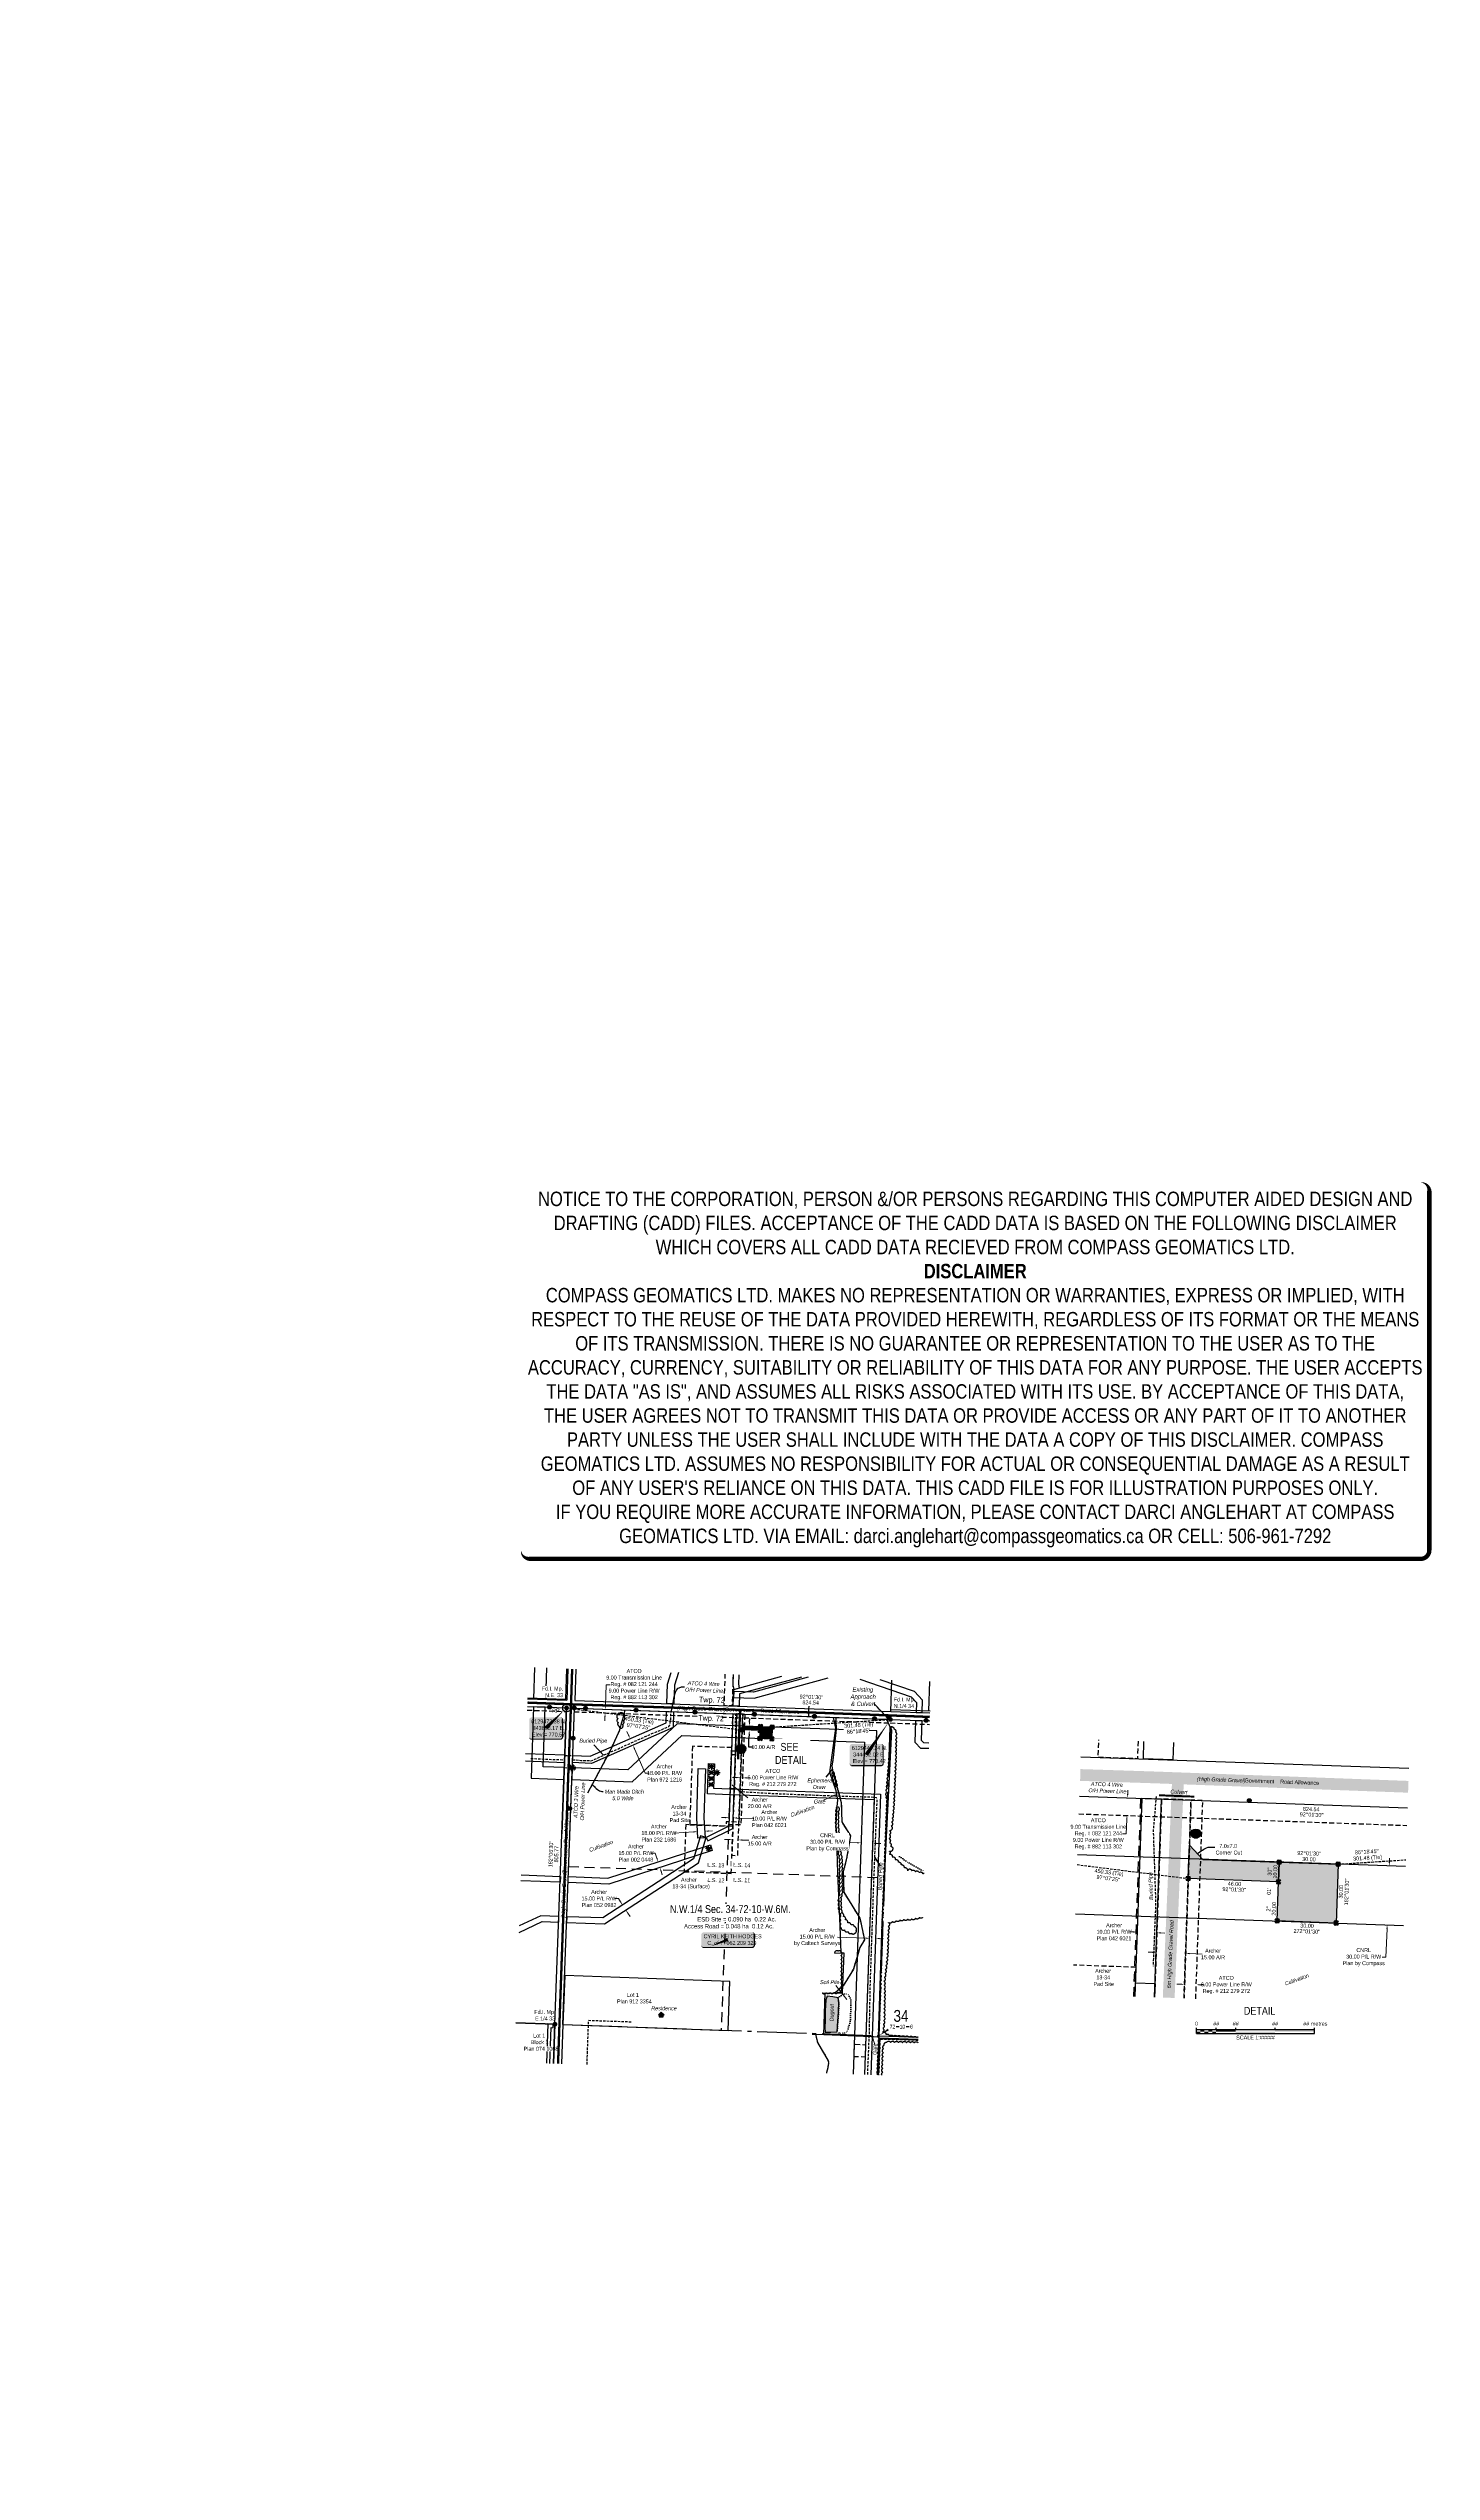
# Model space of a CAD drawing. Extents: x 342350 to 345869, y 6127530 to 6133698.
import ezdxf
from ezdxf.enums import TextEntityAlignment as Align

# ---------------------------------------------------------------- set-up
doc = ezdxf.new("R2010")
doc.units = 0
doc.header["$LTSCALE"] = 5
doc.header["$PDSIZE"] = 0.5
for name, pattern in [('0', [1, 1, 0]), ('foc-ACCESSROAD', [3.75, 2.5, -1.25]), ('foc-FLOWLINE', [3.75, 2.5, -1.25]), ('foc-LSD', [8, 5, -3]), ('foc-QUARTERLINE', [33, 25, -3, 2, -3]), ('foc-TIELINE', [1.875, 1.25, -0.625]), ('foc-TOPO', [1, 0.2, -0.8]), ('foc-TOPO-ephemeral', [6.25, 3.125, -0.625, 0.625, -0.625, 0.625, -0.625]), ('foc-TRAV', [1.875, 1.25, -0.625]), ('POWERLINE5', [7.8, 2.4, -0.6, 0.6, -0.6, 0.6, -0.6, 2.4]), ('UG_PIPE', [1.875, 1.25, -0.625])]:
    doc.linetypes.add(name, pattern=pattern)
doc.layers.get('Defpoints').update_dxf_attribs({"color": 9})
for name, color, linetype in [('10', 1, 'Continuous'), ('35', 37, 'Continuous'), ('9', 3, 'Continuous'), ('AS-FENCE', 48, 'foc-FENCE'), ('AS-OWNER', 7, 'Continuous'), ('AS-PIPE-UG', 44, 'UG_PIPE'), ('AS-PIPE-UG-T', 44, 'Continuous'), ('AS-POWER', 104, 'foc-POWER'), ('AS-POWER-EXISTING', 72, 'POWERLINE5'), ('AS-POWER-T', 104, 'Continuous'), ('AS-RESIDENCE', 14, 'Continuous'), ('AS-ROADS', 254, 'Continuous'), ('C-RW', 13, 'Continuous'), ('C-SYMBOL', 7, 'Continuous'), ('C-WS', 13, 'foc-ACCESSROAD'), ('D-TXT', 6, 'Continuous'), ('DETAIL-T', 7, 'Continuous'), ('F-AR', 190, 'foc-ACCESSROAD'), ('F-EZE', 190, 'foc-FLOWLINE'), ('F-RW', 190, 'Continuous'), ('F-WS', 190, 'foc-ACCESSROAD'), ('F-WS-S', 190, 'Continuous'), ('L-AREAREQUIRED', 7, 'Continuous'), ('L-AREAWORK', 5, 'Continuous'), ('L-BD', 7, 'Continuous'), ('L-BD1', 253, 'Continuous'), ('L-MON', 1, 'Continuous'), ('L-QSEC', 8, 'foc-QUARTERLINE'), ('L-ROAD-T', 7, 'Continuous'), ('L-SEC', 7, 'Continuous'), ('L-SECLBL', 7, 'Continuous'), ('L-SECTION-LSD', 7, 'foc-LSD'), ('L-TIE', 7, 'foc-TIELINE'), ('L-TITLEDB', 4, 'Continuous'), ('L-TRAV', 7, 'foc-TRAV'), ('P-BUFFER-PURPLE', 187, 'foc-TIELINE'), ('P-CROSSINGS', 250, 'Continuous'), ('P-PROPOSED', 10, 'Continuous'), ('P-PROPOSED-H', 21, 'Continuous'), ('P-TEMP-BLUE', 160, 'Continuous'), ('P-TEMP-BLUE-H', 133, 'Continuous'), ('P-TRAV', 4, 'foc-TRAV'), ('P-TXT', 4, 'Continuous'), ('T-BUSH', 110, '0'), ('T-DRAW', 143, 'foc-TOPO-ephemeral'), ('T-GENERAL', 48, 'foc-TOPO'), ('T-WATER', 160, 'Continuous'), ('T-WATER-H', 133, 'Continuous'), ('T-WATER-T', 170, 'Continuous')]:
    doc.layers.add(name, color=color, linetype=linetype)
for name, color, linetype, lineweight in [('AS-GENERAL', 48, 'Continuous', 18), ('C-RW-T', 13, 'Continuous', 9), ('F-AR-T', 190, 'Continuous', 9), ('F-EZE-T', 190, 'Continuous', 9), ('F-RW-T', 190, 'Continuous', 9), ('T-TEXT', 48, 'Continuous', 18)]:
    doc.layers.add(name, color=color, linetype=linetype, lineweight=lineweight)
doc.layers.add('DISCLAIMER', color=7, linetype='Continuous', plot=False)
doc.styles.add('100L', font='ARIALN.TTF', dxfattribs={"height": 11})
doc.styles.add('175L', font='ARIALN.TTF', dxfattribs={"height": 20})
doc.styles.add('80', font='ARIALN.TTF', dxfattribs={"height": 10})
doc.styles.add('80CG', font='ARIALN.TTF', dxfattribs={"height": 10})
doc.styles.add('80L', font='ARIALN.TTF', dxfattribs={"height": 10})
doc.styles.add('80LS', font='ARIALNI.TTF', dxfattribs={"height": 10})
doc.styles.add('Crossing', font='ARIALN.TTF', dxfattribs={"height": 10})
doc.styles.add('foc-LtypeFont', font='ARIALN.TTF', dxfattribs={"height": 7.35})
doc.styles.add('SIMPLEX', font='ARIALN.TTF')
doc.linetypes.add('foc-FENCE', pattern='A,10,-1,["X",foc-LtypeFont,S=0.2,R=0,X=-0.625,Y=-0.75],-1.24', length=12.24)
doc.linetypes.add('foc-POWER', pattern='A,6,-1,["P",foc-LtypeFont,S=0.2,R=0,X=-0.625,Y=-0.75],-1.24,4', length=12.24)
doc.linetypes.add('foc-TOPO-flowdirection-NOLINE', pattern='A,0,[">",foc-LtypeFont,S=0.3,R=0,X=0,Y=-0.945],-20,[">",foc-LtypeFont,S=0.3,R=0,X=0,Y=-0.945],0', length=20)
doc.dimstyles.new('Compass 5 000', dxfattribs={"dimscale": 5, "dimtxt": 9, "dimasz": 2, "dimexe": 0.2, "dimexo": 0.0625, "dimgap": 0.5, "dimtad": 0, "dimtih": 1, "dimtoh": 1, "dimzin": 0, "dimdsep": 46, "dimtxsty": '80CG', "dimcen": 0.1, "dimse1": 1, "dimse2": 1, "dimclrd": 256, "dimclrt": 256, "dimaunit": 1, "dimadec": 4, "dimazin": 0, "dimtfac": 0.06, "dimtofl": 0, "dimtmove": 0, "dimatfit": 1, "dimfxl": 0.2, "dimtolj": 1, "dimtzin": 0, "dimlwd": -1, "dimarcsym": 0})

# ---------------------------------------------------------------- blocks, each defined once
blk = doc.blocks.new('fdia')
at = {"color": 255, "const_width": 1}
blk.add_lwpolyline([(-0.5, 0, 1), (0.5, 0, 1)], format="xyb", close=True, dxfattribs=at)
blk = doc.blocks.new('Fdiaa')
blk.add_blockref('fdia', (0, 0))
blk = doc.blocks.new('fdib')
at = {"color": 1, "const_width": 1.6}
blk.add_lwpolyline([(-0.4, 0, 1), (0.4, 0, 1)], format="xyb", close=True, dxfattribs=at)
at = {"color": 1}
blk.add_circle((0, 0), 0.8, dxfattribs=at)
blk = doc.blocks.new('Fdibb')
blk.add_blockref('fdib', (0, 0))
blk = doc.blocks.new('fdicc')
for name in ['Fdibb', 'Fdiaa']:
    blk.add_blockref(name, (0, 0))
blk = doc.blocks.new('FDI')
blk.add_blockref('fdicc', (0, 0))
blk = doc.blocks.new('POWERPOLE')
h = blk.add_hatch(color=255)
edge = h.paths.add_edge_path()
edge.add_arc((0, 0), 0.96, 0, 360)
at = {"linetype": 'Continuous'}
for p, q in [((0.7, -0.7), (-0.7, 0.7)), ((-0.7, -0.7), (0.7, 0.7))]:
    blk.add_line(p, q, dxfattribs=at)
blk.add_circle((0, 0), 0.96, dxfattribs=at)
blk = doc.blocks.new('L-SECLBL')
at = {"layer": '9', "color": 7}
for p, q in [((-5.1, -27.8), (-12.3, -27.8)), ((20.7, -27.8), (13.5, -27.8))]:
    blk.add_line(p, q, dxfattribs=at)
at = {"layer": '10', "color": 2, "style": 'SIMPLEX'}
blk.add_attdef('SEC', text='', height=30, dxfattribs=at).set_placement((0, 0), align=Align.MIDDLE)
at = {"layer": '10', "color": 5, "style": '80L'}
blk.add_attdef('TWP', text='', height=9.5, dxfattribs=at).set_placement((-14.4, -27.4), align=Align.MIDDLE_RIGHT)
blk.add_attdef('RGE', text='', height=9.5, dxfattribs=at).set_placement((3.6, -27.4), align=Align.MIDDLE_CENTER)
blk.add_attdef('MER', text='', height=9.5, dxfattribs=at).set_placement((23.2, -27.4), align=Align.MIDDLE_LEFT)
blk = doc.blocks.new('*D479')
at = {"layer": 'Defpoints', "color": 0, "transparency": 16777216}
for p in [(343849.3, 6128996.7), (343857.5, 6128984.2), (343818.8, 6128959)]:
    blk.add_point(p, dxfattribs=at)
at = {"layer": 'F-RW-T', "transparency": 16777216}
for p, q in [((343799.8, 6128988.4), (343789.8, 6128988.4)), ((343805.2, 6128980), (343799.8, 6128988.4)), ((343824.3, 6128950.7), (343829.7, 6128942.3))]:
    blk.add_line(p, q, dxfattribs=at)
for points in [[(343806.6, 6128980.9), (343803.8, 6128979.1), (343810.7, 6128971.6)], [(343825.7, 6128951.6), (343822.9, 6128949.7), (343818.8, 6128959)]]:
    blk.add_solid(points, dxfattribs=at)
at = {"layer": 'F-RW-T', "transparency": 16777216, "insert": (343750.7, 6128988.4), "char_height": 10, "attachment_point": 5, "style": '80CG'}
blk.add_mtext('\\A1;Archer\\P15.00 P/L R/W\\PPlan 052 0982', dxfattribs=at)
blk = doc.blocks.new('*D481')
at = {"layer": 'Defpoints', "color": 0, "transparency": 16777216}
for p in [(344083.5, 6129236.1), (344093.5, 6129235.7), (344092, 6129193.7)]:
    blk.add_point(p, dxfattribs=at)
at = {"layer": 'F-RW-T', "transparency": 16777216}
for p, q in [((344072, 6129194.4), (344062, 6129194.7)), ((344102, 6129193.3), (344144.8, 6129191.8))]:
    blk.add_line(p, q, dxfattribs=at)
for points in [[(344072.1, 6129196), (344072, 6129192.7), (344082, 6129194)], [(344102.1, 6129195), (344102, 6129191.6), (344092, 6129193.7)]]:
    blk.add_solid(points, dxfattribs=at)
at = {"layer": 'F-RW-T', "transparency": 16777216, "insert": (344183.9, 6129191.8), "char_height": 10, "attachment_point": 5, "style": '80CG'}
blk.add_mtext('\\A1;Archer\\P10.00 P/L R/W\\PPlan 042 6021', dxfattribs=at)
blk = doc.blocks.new('*D482')
at = {"layer": 'Defpoints', "color": 0, "transparency": 16777216}
for p in [(343939.8, 6129094.4), (343905.5, 6129067.5), (343944.5, 6129080.1)]:
    blk.add_point(p, dxfattribs=at)
at = {"layer": 'F-RW-T', "transparency": 16777216}
for p, q in [((343893.7, 6129104), (343883.7, 6129104)), ((343897.8, 6129091.3), (343893.7, 6129104)), ((343908.6, 6129058), (343911.7, 6129048.5))]:
    blk.add_line(p, q, dxfattribs=at)
for points in [[(343899.4, 6129091.8), (343896.2, 6129090.8), (343900.9, 6129081.8)], [(343910.2, 6129058.5), (343907, 6129057.5), (343905.5, 6129067.5)]]:
    blk.add_solid(points, dxfattribs=at)
at = {"layer": 'F-RW-T', "transparency": 16777216, "insert": (343844.6, 6129104), "char_height": 10, "attachment_point": 5, "style": '80CG'}
blk.add_mtext('\\A1;Archer\\P15.00 P/L R/W\\PPlan 002 0448', dxfattribs=at)
blk = doc.blocks.new('*D485')
at = {"layer": 'Defpoints', "color": 0, "transparency": 16777216}
for p in [(343757.4, 6129363.1), (343764.6, 6129346.7), (343837, 6129378.5)]:
    blk.add_point(p, dxfattribs=at)
at = {"layer": 'F-RW-T', "transparency": 16777216}
for p, q in [((343825.8, 6129404.1), (343821.7, 6129413.3)), ((343841.1, 6129369.4), (343868.2, 6129307.8)), ((343868.2, 6129307.8), (343878.2, 6129307.8))]:
    blk.add_line(p, q, dxfattribs=at)
for points in [[(343827.3, 6129404.8), (343824.2, 6129403.5), (343829.8, 6129395)], [(343842.6, 6129370), (343839.5, 6129368.7), (343837, 6129378.5)]]:
    blk.add_solid(points, dxfattribs=at)
at = {"layer": 'F-RW-T', "transparency": 16777216, "insert": (343917.3, 6129307.8), "char_height": 10, "attachment_point": 5, "style": '80CG'}
blk.add_mtext('\\A1;Archer\\P18.00 P/L R/W\\PPlan 972 1216', dxfattribs=at)
blk = doc.blocks.new('*U487')
h = blk.add_hatch(color=59)
edge = h.paths.add_edge_path()
edge.add_line((-61.5, -20), (61.5, -20))
edge.add_arc((61.5, -14), 6, 270, 360)
edge.add_line((67.5, -14), (67.5, 12.5))
edge.add_arc((61.5, 12.5), 6, 0, 90)
edge.add_line((61.5, 18.5), (-61.5, 18.5))
edge.add_arc((-61.5, 12.5), 6, 90, 180)
edge.add_line((-67.5, 12.5), (-67.5, -14))
edge.add_arc((-61.5, -14), 6, 180, 270)
at = {"color": 1, "flags": 128}
blk.add_lwpolyline([(-61.5, -20, 3, 3, 0), (61.5, -20, 3, 3, 0.414214), (67.5, -14, 3, 3, 0), (67.5, 12.5, 3, 0, 0.414214), (61.5, 18.5, 0, 0, 0), (-61.5, 18.5, 0, 0, 0.414214), (-67.5, 12.5, 0, 0, 0), (-67.5, -14, 0, 3, 0.414214)], format="xyseb", close=True, dxfattribs=at)
blk.add_lwpolyline([(-44.7, -17.3, 0, 7.5, 0), (0, 0, 0, 0, 0)], format="xyseb", dxfattribs=at)
at = {"color": 1, "style": '80'}
blk.add_attdef('ENTER_TEXT_001', (-36, -5), '', height=10, dxfattribs=at)
blk = doc.blocks.new('GAS')
h = blk.add_hatch(color=255)
h.dxf.hatch_style = 1
edge = h.paths.add_edge_path()
edge.add_arc((0, 0), 0.9, 0, 360)
for p, q in [((-0.8, 0), (-1.6, 0)), ((-0.6, 0.6), (-1.1, 1.1)), ((0, 0.8), (0, 1.6)), ((0.6, 0.6), (1.1, 1.1)), ((1.6, 0), (0.8, 0)), ((-0.6, -0.6), (-1.1, -1.1)), ((0, -0.8), (0, -1.6)), ((1.1, -1.1), (0.6, -0.6))]:
    blk.add_line(p, q)
blk.add_circle((0, 0), 0.8)
blk = doc.blocks.new('*D489')
at = {"layer": 'Defpoints', "color": 0, "transparency": 16777216}
for p in [(343766.5, 6129469.9), (344249.7, 6129443.8), (344250, 6129452.8)]:
    blk.add_point(p, dxfattribs=at)
at = {"layer": 'F-EZE-T', "transparency": 16777216}
for p, q in [((343766.8, 6129479.9), (343768.7, 6129532.7)), ((343768.7, 6129532.7), (343778.7, 6129532.7)), ((343765.8, 6129450.9), (343765.4, 6129440.9))]:
    blk.add_line(p, q, dxfattribs=at)
for points in [[(343765.2, 6129480), (343768.5, 6129479.8), (343766.5, 6129469.9)], [(343764.1, 6129451), (343767.5, 6129450.9), (343766.1, 6129460.9)]]:
    blk.add_solid(points, dxfattribs=at)
at = {"layer": 'F-EZE-T', "transparency": 16777216, "insert": (343839.9, 6129532.7), "char_height": 10, "attachment_point": 5, "style": '80CG'}
blk.add_mtext('\\A1;ATCO\\P9.00 Transmission Line\\PReg. # 082 121 244\\P9.00 Power Line R/W\\PReg. # 882 113 302', dxfattribs=at)
blk = doc.blocks.new('*D490')
at = {"layer": 'Defpoints', "color": 0, "transparency": 16777216}
for p in [(344091.8, 6129186.7), (344106.7, 6129186.2), (344105, 6129137.6)]:
    blk.add_point(p, dxfattribs=at)
at = {"layer": 'F-AR-T', "transparency": 16777216}
for p, q in [((344080, 6129138.5), (344070.1, 6129138.9)), ((344115, 6129137.3), (344132.2, 6129136.7))]:
    blk.add_line(p, q, dxfattribs=at)
for points in [[(344080.1, 6129140.2), (344080, 6129136.9), (344090, 6129138.2)], [(344115.1, 6129138.9), (344115, 6129135.6), (344105, 6129137.6)]]:
    blk.add_solid(points, dxfattribs=at)
at = {"layer": 'F-AR-T', "transparency": 16777216, "insert": (344159.5, 6129136.7), "char_height": 10, "attachment_point": 5, "style": '80CG'}
blk.add_mtext('\\A1;Archer\\P15.00 A/R', dxfattribs=at)
blk = doc.blocks.new('*D491')
at = {"layer": 'Defpoints', "color": 0, "transparency": 16777216}
for p in [(344110.6, 6129295.9), (344110.9, 6129304), (344116.9, 6129303.7)]:
    blk.add_point(p, dxfattribs=at)
at = {"layer": 'F-EZE-T', "transparency": 16777216}
for p, q in [((344100.6, 6129296.3), (344090.6, 6129296.6)), ((344126.6, 6129295.3), (344136.6, 6129295))]:
    blk.add_line(p, q, dxfattribs=at)
for points in [[(344100.7, 6129297.9), (344100.6, 6129294.6), (344110.6, 6129295.9)], [(344126.7, 6129297), (344126.6, 6129293.7), (344116.6, 6129295.7)]]:
    blk.add_solid(points, dxfattribs=at)
at = {"layer": 'F-EZE-T', "transparency": 16777216, "insert": (344193, 6129295), "char_height": 10, "attachment_point": 5, "style": '80CG'}
blk.add_mtext('\\A1;ATCO\\P6.00 Power Line R/W\\PReg. # 212 279 272', dxfattribs=at)
blk = doc.blocks.new('*D492')
at = {"layer": 'Defpoints', "color": 0, "transparency": 16777216}
for p in [(344442.1, 6128974.5), (344457.1, 6128974), (344454.1, 6128886.6)]:
    blk.add_point(p, dxfattribs=at)
at = {"layer": 'F-RW-T', "transparency": 16777216}
for p, q in [((344429.1, 6128887.4), (344357, 6128889.9)), ((344464.1, 6128886.2), (344474.1, 6128885.9))]:
    blk.add_line(p, q, dxfattribs=at)
for points in [[(344429.1, 6128889.1), (344429, 6128885.8), (344439.1, 6128887.1)], [(344464.1, 6128887.9), (344464, 6128884.6), (344454.1, 6128886.6)]]:
    blk.add_solid(points, dxfattribs=at)
at = {"layer": 'F-RW-T', "transparency": 16777216, "insert": (344305.8, 6128889.9), "char_height": 10, "attachment_point": 5, "style": '80CG'}
blk.add_mtext('\\A1;Archer\\P15.00 P/L R/W\\Pby Caltech Surveys', dxfattribs=at)
blk = doc.blocks.new('res_occ')
for points in [[(0.1, 0.9), (-1.3, -0.4), (1.5, -0.4)], [(-0.9, -1.4), (1.1, -1.4), (1.1, -0.4), (-0.9, -0.4)]]:
    blk.add_hatch(color=14).paths.add_polyline_path(points)
at = {"color": 14}
for points in [[(0.1, 0.9), (-1.3, -0.4), (1.5, -0.4)], [(-0.9, -1.4), (1.1, -1.4), (1.1, -0.4), (-0.9, -0.4)]]:
    blk.add_lwpolyline(points, close=True, dxfattribs=at)
blk = doc.blocks.new('*D632')
at = {"layer": 'C-RW-T', "transparency": 16777216}
for p, q in [((344407.4, 6129130.3), (344378.7, 6129131.3)), ((344457.4, 6129128.6), (344467.4, 6129128.2))]:
    blk.add_line(p, q, dxfattribs=at)
for points in [[(344407.5, 6129132), (344407.4, 6129128.6), (344417.4, 6129130)], [(344457.5, 6129130.3), (344457.3, 6129126.9), (344447.4, 6129128.9)]]:
    blk.add_solid(points, dxfattribs=at)
at = {"layer": 'Defpoints', "color": 0, "transparency": 16777216}
for p in [(344416.6, 6129106.8), (344446.6, 6129105.8), (344447.4, 6129128.9)]:
    blk.add_point(p, dxfattribs=at)
at = {"layer": 'C-RW-T', "transparency": 16777216, "insert": (344331.9, 6129131.3), "char_height": 10, "attachment_point": 5, "style": '80CG', "bg_fill": 3, "box_fill_scale": 1.1, "bg_fill_color": 256, "bg_fill_true_color": 13158600, "bg_fill_transparency": 0}
blk.add_mtext('\\A1;CNRL\\P30.00 P/L R/W\\PPlan by Compass', dxfattribs=at)
blk = doc.blocks.new('WC3')
at = {"layer": 'L-MON'}
h = blk.add_hatch(color=255, dxfattribs=at)
h.dxf.hatch_style = 1
edge = h.paths.add_edge_path()
edge.add_arc((0, 0), 0.9, 0, 360)
at = {"layer": 'L-MON', "color": 206, "flags": 128}
for points in [[(-0.6, 0.5), (-1.2, 1.1)], [(0.5, 0.6), (1.1, 1.2)], [(-1.2, -1.2), (-0.6, -0.6)], [(1.2, -1.2), (0.6, -0.6)]]:
    blk.add_lwpolyline(points, dxfattribs=at)
at = {"layer": 'L-MON', "color": 206}
for radius in [0.8, 0.373]:
    blk.add_circle((0, 0), radius, dxfattribs=at)
blk = doc.blocks.new('*D733')
at = {"layer": 'Defpoints', "color": 0, "transparency": 16777216}
for p in [(344001.2, 6129160.5), (344019.2, 6129161.6), (344019.3, 6129159.6)]:
    blk.add_point(p, dxfattribs=at)
at = {"layer": 'F-RW-T', "transparency": 16777216}
for p, q in [((343991.3, 6129158), (343942, 6129155)), ((344029.3, 6129160.2), (344039.2, 6129160.8))]:
    blk.add_line(p, q, dxfattribs=at)
for points in [[(343991.2, 6129159.6), (343991.4, 6129156.3), (344001.3, 6129158.6)], [(344029.2, 6129161.9), (344029.4, 6129158.6), (344019.3, 6129159.6)]]:
    blk.add_solid(points, dxfattribs=at)
at = {"layer": 'F-RW-T', "transparency": 16777216, "insert": (343902.9, 6129155), "char_height": 10, "attachment_point": 5, "style": '80CG'}
blk.add_mtext('\\A1;Archer\\P18.00 P/L R/W\\PPlan 232 1686', dxfattribs=at)
blk = doc.blocks.new('*U838')
h = blk.add_hatch(color=254)
edge = h.paths.add_edge_path()
edge.add_line((-36.5, -28.5), (36.5, -28.5))
edge.add_arc((36.5, -22.5), 6, 270, 360)
edge.add_line((42.5, -22.5), (42.5, 21))
edge.add_arc((36.5, 21), 6, 0, 90)
edge.add_line((36.5, 27), (-36.5, 27))
edge.add_arc((-36.5, 21), 6, 90, 180)
edge.add_line((-42.5, 21), (-42.5, -22.5))
edge.add_arc((-36.5, -22.5), 6, 180, 270)
at = {"color": 1, "flags": 128}
blk.add_lwpolyline([(-36.5, -28.5, 3, 3, 0), (36.5, -28.5, 3, 3, 0.414214), (42.5, -22.5, 3, 3, 0), (42.5, 21, 3, 0, 0.414214), (36.5, 27, 0, 0, 0), (-36.5, 27, 0, 0, 0.414214), (-42.5, 21, 0, 0, 0), (-42.5, -22.5, 0, 3, 0.414214)], format="xyseb", close=True, dxfattribs=at)
blk.add_lwpolyline([(47.2, 46.2, 0, 10, 0), (0, 0, 5, 5, 0)], format="xyseb", dxfattribs=at)
at = {"color": 1, "style": '80'}
blk.add_attdef('ENTER_TEXT_001', (-36, -5), '', height=10, dxfattribs=at)
blk = doc.blocks.new('*U840')
at = {"layer": '35', "color": 3}
blk.add_circle((0, 0), 10, dxfattribs=at)
at = {"layer": '35', "color": 3, "style": '80'}
blk.add_attdef('RP_001', (-36.8, -11.6), '', height=10, dxfattribs=at)
blk = doc.blocks.new('*D842')
at = {"layer": 'Defpoints', "color": 0, "linetype": 'Continuous', "transparency": 16777216}
for p in [(344132.9, 6129417), (344139, 6129416.8), (344139.4, 6129426.8)]:
    blk.add_point(p, dxfattribs=at)
at = {"layer": 'P-TXT', "transparency": 16777216}
for p, q in [((344132.6, 6129407), (344132.2, 6129397)), ((344133.6, 6129437), (344134, 6129447)), ((344131.4, 6129373.8), (344132.2, 6129397)), ((344141.4, 6129373.8), (344131.4, 6129373.8))]:
    blk.add_line(p, q, dxfattribs=at)
at = {"layer": 'P-TXT', "linetype": 'Continuous', "transparency": 16777216}
for points in [[(344130.9, 6129407), (344134.2, 6129406.9), (344132.9, 6129417)], [(344132, 6129437), (344135.3, 6129436.9), (344133.3, 6129427)]]:
    blk.add_solid(points, dxfattribs=at)
at = {"layer": 'P-TXT', "linetype": 'Continuous', "transparency": 16777216, "insert": (344168.7, 6129373.8), "char_height": 10, "attachment_point": 5, "style": '80CG'}
blk.add_mtext('\\A1;10.00 A/R', dxfattribs=at)
blk = doc.blocks.new('xing2')
h = blk.add_hatch(color=50)
h.dxf.hatch_style = 1
edge = h.paths.add_edge_path()
edge.add_ellipse((0, 0), major_axis=(-12.5, 0), ratio=0.816297, start_angle=0, end_angle=360)
h = blk.add_hatch(color=250)
h.dxf.hatch_style = 1
edge = h.paths.add_edge_path()
edge.add_ellipse((0, -2), major_axis=(-12.5, 0), ratio=0.816297, start_angle=0, end_angle=180)
edge.add_line((12.5, -2), (12.5, 0))
edge.add_ellipse((0, 0), major_axis=(-12.5, 0), ratio=0.816297, start_angle=0, end_angle=180, ccw=False)
edge.add_line((-12.5, 0), (-12.5, -2))
at = {"color": 250}
blk.add_ellipse((0, 0), major_axis=(-12.5, 0), ratio=0.816297, dxfattribs=at)
blk.add_ellipse((0, -2), major_axis=(-12.5, 0), ratio=0.816297, start_param=0, end_param=3.141593, dxfattribs=at)
at = {"color": 250, "style": 'Crossing'}
blk.add_attdef('CROSSING', text='', height=9, dxfattribs=at).set_placement((0.1, 0), align=Align.MIDDLE_CENTER)
at = {"color": 250, "style": 'Crossing', "flags": 1}
for tag, p in [('DESCRIPTION', (0.1, -25.8)), ('LOCATION', (0.1, -39.3)), ('DWG_REF', (0.1, -52.8)), ('OWNER', (0.1, -12.5))]:
    blk.add_attdef(tag, text='', height=9, dxfattribs=at).set_placement(p, align=Align.MIDDLE_CENTER)
blk = doc.blocks.new('TEMP')
h = blk.add_hatch(color=255)
h.dxf.hatch_style = 1
h.paths.add_polyline_path([(0, 0.3), (-0.7, 1.2), (-0.7, 0.7), (-1.2, 0.7), (-0.3, 0), (-1.2, -0.7), (-0.7, -0.7), (-0.7, -1.2), (0, -0.3), (0.7, -1.2), (0.7, -0.7), (1.2, -0.7), (0.3, 0), (1.2, 0.7), (0.7, 0.7), (0.7, 1.2)])
h.paths.add_polyline_path([(0.6, 0.8), (0.6, 0.6), (0.8, 0.6), (0.1, 0), (0.8, -0.6), (0.6, -0.6), (0.6, -0.8), (0, -0.1), (-0.6, -0.8), (-0.6, -0.6), (-0.8, -0.6), (-0.1, 0), (-0.8, 0.6), (-0.6, 0.6), (-0.6, 0.8), (0, 0.1)], flags=16)
h = blk.add_hatch(color=1)
h.dxf.hatch_style = 1
h.paths.add_polyline_path([(0, 0.1), (-0.6, 0.8), (-0.6, 0.6), (-0.8, 0.6), (-0.1, 0), (-0.8, -0.6), (-0.6, -0.6), (-0.6, -0.8), (0, -0.1), (0.6, -0.8), (0.6, -0.6), (0.8, -0.6), (0.1, 0), (0.8, 0.6), (0.6, 0.6), (0.6, 0.8)])
at = {"color": 1}
for p, q in [((-0.1, 0), (0.1, 0)), ((0, 0.1), (0, -0.1))]:
    blk.add_line(p, q, dxfattribs=at)
at = {"color": 255, "flags": 128}
blk.add_lwpolyline([(-0.3, 0), (-1.2, 0.7), (-0.7, 0.7), (-0.7, 1.2), (0, 0.3), (0.7, 1.2), (0.7, 0.7), (1.2, 0.7), (0.3, 0), (1.2, -0.7), (0.7, -0.7), (0.7, -1.2), (0, -0.3), (-0.7, -1.2), (-0.7, -0.7), (-1.2, -0.7)], close=True, dxfattribs=at)
at = {"color": 1, "flags": 128}
blk.add_lwpolyline([(-0.1, 0), (-0.8, 0.6), (-0.6, 0.6), (-0.6, 0.8), (0, 0.1), (0.6, 0.8), (0.6, 0.6), (0.8, 0.6), (0.1, 0), (0.8, -0.6), (0.6, -0.6), (0.6, -0.8), (0, -0.1), (-0.6, -0.8), (-0.6, -0.6), (-0.8, -0.6)], close=True, dxfattribs=at)
blk = doc.blocks.new('*D846')
at = {"layer": 'Defpoints', "color": 0, "linetype": 'Continuous', "transparency": 16777216}
for p in [(345095.5, 6129244.5), (345566.5, 6129227.9), (345564.9, 6129182.9)]:
    blk.add_point(p, dxfattribs=at)
at = {"layer": 'F-EZE-T', "transparency": 16777216}
for p, q in [((345095.8, 6129254.5), (345096.2, 6129264.5)), ((345093.5, 6129189.6), (345092.2, 6129152.8)), ((345092.2, 6129152.8), (345082.2, 6129152.8))]:
    blk.add_line(p, q, dxfattribs=at)
at = {"layer": 'F-EZE-T', "linetype": 'Continuous', "transparency": 16777216}
for points in [[(345094.1, 6129254.6), (345097.5, 6129254.5), (345095.5, 6129244.5)], [(345091.8, 6129189.7), (345095.2, 6129189.6), (345093.9, 6129199.6)]]:
    blk.add_solid(points, dxfattribs=at)
at = {"layer": 'F-EZE-T', "linetype": 'Continuous', "transparency": 16777216, "insert": (345021, 6129152.8), "char_height": 10, "attachment_point": 5, "style": '80CG'}
blk.add_mtext('\\A1;ATCO\\P9.00 Transmission Line\\PReg. # 082 121 244\\P9.00 Power Line R/W\\PReg. # 882 113 302', dxfattribs=at)
blk = doc.blocks.new('*D847')
at = {"layer": 'C-RW-T', "transparency": 16777216}
for p, q in [((345761.6, 6129081.3), (345761.9, 6129091.3)), ((345755.6, 6128911.4), (345753, 6128838.9)), ((345753, 6128838.9), (345743, 6128838.9))]:
    blk.add_line(p, q, dxfattribs=at)
at = {"layer": 'C-RW-T', "linetype": 'Continuous', "transparency": 16777216}
for points in [[(345759.9, 6129081.3), (345763.2, 6129081.2), (345761.2, 6129071.3)], [(345753.9, 6128911.5), (345757.3, 6128911.3), (345755.9, 6128921.4)]]:
    blk.add_solid(points, dxfattribs=at)
at = {"layer": 'Defpoints', "color": 0, "linetype": 'Continuous', "transparency": 16777216}
for p in [(345760.5, 6129071.3), (345755.2, 6128921.4), (345755.9, 6128921.4)]:
    blk.add_point(p, dxfattribs=at)
at = {"layer": 'C-RW-T', "linetype": 'Continuous', "transparency": 16777216, "insert": (345696.3, 6128838.9), "char_height": 10, "attachment_point": 5, "style": '80CG'}
blk.add_mtext('\\A1;CNRL\\P30.00 P/L R/W\\PPlan by Compass', dxfattribs=at)
blk = doc.blocks.new('*D848')
at = {"layer": 'Defpoints', "color": 0, "linetype": 'Continuous', "transparency": 16777216}
for p in [(345242.8, 6128839.1), (345272.8, 6128838), (345270.4, 6128768.9)]:
    blk.add_point(p, dxfattribs=at)
at = {"layer": 'F-EZE-T', "transparency": 16777216}
for p, q in [((345230.4, 6128770.3), (345220.4, 6128770.6)), ((345280.3, 6128768.5), (345290.3, 6128768.2))]:
    blk.add_line(p, q, dxfattribs=at)
at = {"layer": 'F-EZE-T', "linetype": 'Continuous', "transparency": 16777216}
for points in [[(345230.4, 6128771.9), (345230.3, 6128768.6), (345240.4, 6128769.9)], [(345280.4, 6128770.2), (345280.3, 6128766.8), (345270.4, 6128768.9)]]:
    blk.add_solid(points, dxfattribs=at)
at = {"layer": 'F-EZE-T', "linetype": 'Continuous', "transparency": 16777216, "insert": (345346.7, 6128768.2), "char_height": 10, "attachment_point": 5, "style": '80CG'}
blk.add_mtext('\\A1;ATCO\\P6.00 Power Line R/W\\PReg. # 212 279 272', dxfattribs=at)
blk = doc.blocks.new('*D849')
at = {"layer": 'Defpoints', "color": 0, "linetype": 'Continuous', "transparency": 16777216}
for p in [(345168.2, 6128851.2), (345169.8, 6128896.1), (345244.7, 6128893.5)]:
    blk.add_point(p, dxfattribs=at)
at = {"layer": 'F-AR-T', "transparency": 16777216}
for p, q in [((345158.2, 6128851.5), (345148.2, 6128851.9)), ((345253.2, 6128848.2), (345285.6, 6128847))]:
    blk.add_line(p, q, dxfattribs=at)
at = {"layer": 'F-AR-T', "linetype": 'Continuous', "transparency": 16777216}
for points in [[(345158.3, 6128853.2), (345158.2, 6128849.8), (345168.2, 6128851.2)], [(345253.2, 6128849.8), (345253.1, 6128846.5), (345243.2, 6128848.5)]]:
    blk.add_solid(points, dxfattribs=at)
at = {"layer": 'F-AR-T', "linetype": 'Continuous', "transparency": 16777216, "insert": (345312.9, 6128847), "char_height": 10, "attachment_point": 5, "style": '80CG'}
blk.add_mtext('\\A1;Archer\\P15.00 A/R', dxfattribs=at)
blk = doc.blocks.new('*D850')
at = {"layer": 'Defpoints', "color": 0, "linetype": 'Continuous', "transparency": 16777216}
for p in [(345120.3, 6128908.9), (345170.2, 6128907.2), (345120.1, 6128902.8)]:
    blk.add_point(p, dxfattribs=at)
at = {"layer": 'F-RW-T', "transparency": 16777216}
for p, q in [((345110.1, 6128903.2), (345100.1, 6128903.6)), ((345180, 6128900.7), (345190, 6128900.4))]:
    blk.add_line(p, q, dxfattribs=at)
at = {"layer": 'F-RW-T', "linetype": 'Continuous', "transparency": 16777216}
for points in [[(345110.1, 6128904.9), (345110, 6128901.5), (345120.1, 6128902.8)], [(345180, 6128902.4), (345179.9, 6128899.1), (345170, 6128901.1)]]:
    blk.add_solid(points, dxfattribs=at)
at = {"layer": 'F-RW-T', "linetype": 'Continuous', "transparency": 16777216, "insert": (345061, 6128903.6), "char_height": 10, "attachment_point": 5, "style": '80CG'}
blk.add_mtext('\\A1;Archer\\P10.00 P/L R/W\\PPlan 042 6021', dxfattribs=at)
blk = doc.blocks.new('*U296')
at = {"color": 0}
for p, q in [((-150, 0), (-150, 15)), ((-150, 10), (150.2, 10)), ((-150, 0), (150.2, 0)), ((-100, 10), (-100, 15)), ((-50, 10), (-50, 15)), ((50, 10), (50, 15)), ((150.2, 0), (150.2, 15))]:
    blk.add_line(p, q, dxfattribs=at)
for points in [[(-150, 5), (-140, 5), (-150, 0), (-140, 0)], [(-140, 10), (-130, 10), (-140, 5), (-130, 5)], [(-130, 5), (-120, 5), (-130, 0), (-120, 0)], [(-120, 10), (-110, 10), (-120, 5), (-110, 5)], [(-110, 5), (-100, 5), (-110, 0), (-100, 0)], [(-100, 10), (-50, 10), (-100, 5), (-50, 5)], [(-50, 5), (50, 5), (-50, 0), (50, 0)], [(50, 10), (150.2, 10), (50, 5), (150.2, 5)]]:
    blk.add_solid(points, dxfattribs=at)
at = {"color": 0, "style": '80'}
blk.add_text('metres', height=10, dxfattribs=at).set_placement((162.2, 20), align=Align.CENTER)
at = {"color": 0, "char_height": 10, "style": '80'}
for s, insert, attachment_point in [('0', (-150, 30.2), 2), ('##', (-100, 30.2), 2), ('##', (-50, 30.2), 2), ('##', (50, 30.2), 2), ('##', (136.7, 30.2), 3), ('SCALE 1:#####', (0.1, -5), 2)]:
    blk.add_mtext(s, dxfattribs=dict(at, insert=insert, attachment_point=attachment_point))
blk = doc.blocks.new('*U851')
h = blk.add_hatch(color=254)
edge = h.paths.add_edge_path()
edge.add_line((-36.5, -28.5), (36.5, -28.5))
edge.add_arc((36.5, -22.5), 6, 270, 360)
edge.add_line((42.5, -22.5), (42.5, 21))
edge.add_arc((36.5, 21), 6, 0, 90)
edge.add_line((36.5, 27), (-36.5, 27))
edge.add_arc((-36.5, 21), 6, 90, 180)
edge.add_line((-42.5, 21), (-42.5, -22.5))
edge.add_arc((-36.5, -22.5), 6, 180, 270)
at = {"color": 1, "flags": 128}
blk.add_lwpolyline([(57.6, 84.3, 0, 10, 0), (0, 0, 5, 5, 0)], format="xyseb", dxfattribs=at)
blk.add_lwpolyline([(-36.5, -28.5, 3, 3, 0), (36.5, -28.5, 3, 3, 0.414214), (42.5, -22.5, 3, 3, 0), (42.5, 21, 3, 0, 0.414214), (36.5, 27, 0, 0, 0), (-36.5, 27, 0, 0, 0.414214), (-42.5, 21, 0, 0, 0), (-42.5, -22.5, 0, 3, 0.414214)], format="xyseb", close=True, dxfattribs=at)
at = {"color": 1, "style": '80'}
blk.add_attdef('ENTER_TEXT_001', (-36, -5), '', height=10, dxfattribs=at)
blk = doc.blocks.new('Disclaimer_Legal')
at = {"layer": 'DISCLAIMER', "color": 254, "flags": 128}
blk.add_lwpolyline([(-3613, -1105, 37.5, 37.5, 0), (4096, -1105, 37.5, 37.5, 0.414214), (4171, -1030, 37.5, 37.5, 0), (4171, 2079, 37.5, 0, 0.414214), (4096, 2154, 0, 0, 0), (-3613, 2154, 0, 0, 0.414214), (-3688, 2079, 0, 0, 0), (-3688, -1030, 0, 37.5, 0.414214)], format="xyseb", close=True, dxfattribs=at)
at = {"layer": 'DISCLAIMER', "color": 254, "insert": (242, 534), "char_height": 125, "width": 7717.57, "attachment_point": 5, "style": '80'}
blk.add_mtext('NOTICE TO THE CORPORATION, PERSON &/OR PERSONS REGARDING THIS COMPUTER AIDED DESIGN AND DRAFTING (CADD) FILES. ACCEPTANCE OF THE CADD DATA IS BASED ON THE FOLLOWING DISCLAIMER WHICH COVERS ALL CADD DATA RECIEVED FROM COMPASS GEOMATICS LTD.\\P{\\fArial Narrow|b1|i0|c0|p34;DISCLAIMER}\\PCOMPASS GEOMATICS LTD. MAKES NO REPRESENTATION OR WARRANTIES, EXPRESS OR IMPLIED, WITH RESPECT TO THE REUSE OF THE DATA PROVIDED HEREWITH, REGARDLESS OF ITS FORMAT OR THE MEANS OF ITS TRANSMISSION. THERE IS NO GUARANTEE OR REPRESENTATION TO THE USER AS TO THE ACCURACY, CURRENCY, SUITABILITY OR RELIABILITY OF THIS DATA FOR ANY PURPOSE. THE USER ACCEPTS THE DATA "AS IS", AND ASSUMES ALL RISKS ASSOCIATED WITH ITS USE. BY ACCEPTANCE OF THIS DATA, THE USER AGREES NOT TO TRANSMIT THIS DATA OR PROVIDE ACCESS OR ANY PART OF IT TO ANOTHER PARTY UNLESS THE USER SHALL INCLUDE WITH THE DATA A COPY OF THIS DISCLAIMER. COMPASS GEOMATICS LTD. ASSUMES NO RESPONSIBILITY FOR ACTUAL OR CONSEQUENTIAL DAMAGE AS A RESULT OF ANY USER\'S RELIANCE ON THIS DATA. THIS CADD FILE IS FOR ILLUSTRATION PURPOSES ONLY.\\PIF YOU REQUIRE MORE ACCURATE INFORMATION, PLEASE CONTACT DARCI ANGLEHART AT COMPASS GEOMATICS LTD. VIA EMAIL: darci.anglehart@compassgeomatics.ca OR CELL: 506-961-7292', dxfattribs=at)

msp = doc.modelspace()

# ---------------------------------------------------------------- hatches: boundary and pattern name
at = {"layer": 'AS-ROADS'}
h = msp.add_hatch(color=256, dxfattribs=at)
h.dxf.hatch_style = 1
h.paths.add_polyline_path([(344478.955, 6129454.958), (344484.338, 6129448.801), (344484.63, 6129445.763), (344490.491, 6129445.118), (344490.998, 6129448.083), (344495.751, 6129454.314)])
at = {"layer": 'P-PROPOSED-H', "linetype": 'Continuous'}
h = msp.add_hatch(color=256, dxfattribs=at)
h.dxf.hatch_style = 1
h.paths.add_polyline_path([(344115.284, 6129427.539), (344115.532, 6129434.533), (344122.278, 6129427.292), (344161.245, 6129425.914), (344160.892, 6129415.923), (344114.93, 6129417.548)])
h = msp.add_hatch(color=256, dxfattribs=at)
h.dxf.hatch_style = 1
h.paths.add_polyline_path([(344191.22, 6129424.854), (344190.16, 6129394.88), (344160.185, 6129395.94), (344161.245, 6129425.914)])
at = {"layer": 'P-PROPOSED-H'}
h = msp.add_hatch(color=256, dxfattribs=at)
h.dxf.hatch_style = 1
h.paths.add_polyline_path([(345251.674, 6129089.233), (345252.911, 6129124.203), (345286.645, 6129088), (345481.481, 6129081.133), (345479.72, 6129031.175), (345249.907, 6129039.275)])
h = msp.add_hatch(color=256, dxfattribs=at)
h.dxf.hatch_style = 1
h.paths.add_polyline_path([(345631.355, 6129075.85), (345626.072, 6128925.976), (345476.198, 6128931.259), (345481.481, 6129081.133)])
at = {"layer": 'T-WATER-H'}
h = msp.add_hatch(color=256, dxfattribs=at)
h.dxf.hatch_style = 1
h.paths.add_polyline_path([(344358.345, 6128675.033), (344360.28, 6128700.15), (344361.082, 6128724.53), (344358.873, 6128735.414), (344345.188, 6128738.078), (344331.309, 6128739.671), (344327.517, 6128730.662), (344326.378, 6128702.133), (344325.876, 6128677.553), (344324.968, 6128660.045), (344326.321, 6128648.183), (344340.563, 6128648.083), (344356.162, 6128648.738)])

# ---------------------------------------------------------------- linework, layer by layer
at = {"layer": 'AS-FENCE', "flags": 128}
for points in [[(343569.074, 6129499.065), (343665.764, 6129495.494), (343668.453, 6129573.415)], [(343568.259, 6129476.926), (343668.174, 6129473.384), (343656.373, 6129152.829)], [(343675.449, 6129124.299), (343688.273, 6129472.644)], [(343688.274, 6129472.673), (344482.09, 6129444.574)], [(344356.246, 6129110.722), (344353.616, 6129174.842), (344355.76, 6129210.06), (344356.674, 6129222.066), (344358.088, 6129239.938), (344354.128, 6129262.228), (344337.974, 6129308.892), (344353.232, 6129422.286), (344347.243, 6129449.361)], [(344482.09, 6129444.574), (344489.062, 6129429.962), (344495.024, 6129416.864), (344470.614, 6128923.982), (344461.045, 6128635.523), (344462.445, 6128633.562), (344460.444, 6128539.238)], [(344973.271, 6129248.855), (345807.842, 6129219.314)], [(344367.005, 6128850.423), (344364.295, 6128918.259), (344358.665, 6129052.477), (344356.246, 6129110.722)], [(344349.789, 6128849.304), (344367.005, 6128850.423), (344373.298, 6128850.223), (344369.232, 6128747.542)], [(344318.382, 6128748.063), (344369.232, 6128747.542)], [(344322.381, 6128641.482), (344325.799, 6128747.987)], [(344461.045, 6128635.523), (344448.867, 6128636.17), (344442.758, 6128636.634), (344363.89, 6128639.991), (344322.381, 6128641.482), (344292.656, 6128642.365)], [(344462.439, 6128633.301), (344562.785, 6128630.449)]]:
    msp.add_lwpolyline(points, dxfattribs=at)
at = {"layer": 'AS-FENCE', "const_width": 1, "flags": 128}
for points in [[(344358.088, 6129239.938), (344354.128, 6129262.228)], [(344442.758, 6128636.634), (344448.867, 6128636.17)]]:
    msp.add_lwpolyline(points, dxfattribs=at)
at = {"layer": 'AS-GENERAL', "flags": 128}
for points, const_width in [([(344118.012, 6129459.291), (344100.032, 6129460.009)], 1), ([(344482.415, 6129446.207), (344490.853, 6129446.006)], 1), ([(345265.302, 6129247.666), (345175.402, 6129251.256)], 4.999), ([(345265.302, 6129247.666), (345175.402, 6129251.256)], 4.999)]:
    msp.add_lwpolyline(points, dxfattribs=dict(at, const_width=const_width))
at = {"layer": 'AS-PIPE-UG', "flags": 128}
for points in [[(343729.498, 6129339.165), (343735.673, 6129340.78), (343753.324, 6129349.118), (343770.97, 6129357.02), (343800.024, 6129369.761), (343839.188, 6129387.794), (343881.243, 6129406.388), (343908.392, 6129417.602), (343920.604, 6129423.129), (343928.099, 6129426.675), (343930.761, 6129429.992), (343931.801, 6129434.33), (343932.991, 6129445.246), (343934.124, 6129464.826)], [(344098.6, 6129459.371), (344097.084, 6129441.763), (344098.333, 6129405.126), (344097.044, 6129372.982)], [(343576.834, 6129344.808), (343616.403, 6129343.178), (343634.242, 6129342.254), (343652.02, 6129341.84)], [(343652.02, 6129341.84), (343663.323, 6129341.605)], [(343682.53, 6129341.207), (343692.717, 6129340.995), (343704.079, 6129340.081), (343727.211, 6129339.845), (343729.498, 6129339.165)], [(344434.194, 6128540.165), (344438.374, 6128641.044), (344441.078, 6128772.75), (344450.006, 6129034.047), (344457.579, 6129220.59), (344458.242, 6129231.349), (344458.385, 6129241.194), (344456.272, 6129244.613), (344451.499, 6129245.731), (344350.392, 6129248.815), (344191.012, 6129255.083), (344105.312, 6129260.11)], [(345168.242, 6129248.066), (345160.662, 6129160.026), (345166.907, 6128976.841), (345160.462, 6128816.121)], [(343832.838, 6128673.736), (343723.281, 6128677.411), (343719.289, 6128565.438)]]:
    msp.add_lwpolyline(points, dxfattribs=at)
at = {"layer": 'AS-POWER', "flags": 128}
for points in [[(343568.259, 6129476.926), (343668.174, 6129473.384)], [(343658.636, 6128667.593), (343688.273, 6129472.644)], [(343688.274, 6129472.673), (344492.02, 6129444.239), (344591.936, 6129440.706)], [(344973.272, 6129248.893), (345807.844, 6129219.369)], [(345114.324, 6128738.763), (345115.545, 6128773.349), (345165.503, 6128771.587), (345164.282, 6128737)]]:
    msp.add_lwpolyline(points, dxfattribs=at)
msp.add_lwpolyline([(344088.06, 6129364.428), (344098.052, 6129364.075), (344097.7, 6129354.084), (344087.708, 6129354.436)], close=True, dxfattribs=at)
at = {"layer": 'AS-ROADS', "flags": 128}
for points in [[(343682.308, 6129572.925, 5.999, 5.999, 0), (343679.418, 6129482.814, 0, 0, 0)], [(343646.379, 6128568.015, 5.999, 5.999, 0), (343672.742, 6129313.585, 5.999, 5.999, 0), (343679.418, 6129482.814, 0, 0, 0)]]:
    msp.add_lwpolyline(points, format="xyseb", dxfattribs=at)
for points, const_width in [([(343568.63, 6129487.011), (343686.253, 6129482.555), (344098.452, 6129469.069), (344478.702, 6129454.968), (344581.91, 6129451.011), (344592.293, 6129450.654)], 5.999), ([(344109.631, 6129465.967), (344104.368, 6129342.564)], 5.999), ([(344975.181, 6129302.849), (345167.502, 6129296.556), (345809.732, 6129272.74)], 29.993), ([(345223.397, 6129281.046), (345200.141, 6128735.735)], 29.993)]:
    msp.add_lwpolyline(points, dxfattribs=dict(at, const_width=const_width))
msp.add_lwpolyline([(344478.955, 6129454.958), (344484.338, 6129448.801), (344484.63, 6129445.763), (344490.491, 6129445.118), (344490.998, 6129448.083), (344495.751, 6129454.314)], close=True, dxfattribs=at)
at = {"layer": 'C-RW', "flags": 128}
for points in [[(343617.274, 6129575.225), (343614.547, 6129495.41), (343584.573, 6129496.473), (343587.299, 6129576.286)], [(345802.553, 6129069.816), (344967.978, 6129099.232)], [(344962.676, 6128949.359), (345797.251, 6128919.943)]]:
    msp.add_lwpolyline(points, dxfattribs=at)
msp.add_lwpolyline([(343577.677, 6129294.58), (343661.483, 6129291.626), (343662.586, 6129321.599), (343608.675, 6129323.5), (343613.861, 6129475.309), (343583.885, 6129476.349), (343577.677, 6129294.58)], close=True, dxfattribs=at)
at = {"layer": 'C-WS', "flags": 128}
msp.add_lwpolyline([(344398.752, 6128586.437), (344428.726, 6128585.377), (344429.756, 6128615.353), (344399.782, 6128616.412)], close=True, dxfattribs=at)
at = {"layer": 'F-AR', "flags": 128}
for points in [[(344101.358, 6129458.059), (344088.631, 6129098.304), (344103.618, 6129097.773), (344116.345, 6129457.529)], [(344084.665, 6129268.553), (344094.642, 6129268.2), (344095.349, 6129288.184), (344085.372, 6129288.537)]]:
    msp.add_lwpolyline(points, close=True, dxfattribs=at)
msp.add_lwpolyline([(345239.12, 6128734.36), (345256.967, 6129238.857), (345182.031, 6129241.508), (345164.183, 6128737.004)], dxfattribs=at)
at = {"layer": 'F-EZE'}
for p, q in [((343567.928, 6129467.934), (343667.855, 6129464.392)), ((343687.943, 6129463.681), (344491.696, 6129435.247)), ((344491.702, 6129435.247), (344591.612, 6129431.714)), ((344971.681, 6129203.931), (345806.254, 6129174.407))]:
    msp.add_line(p, q, dxfattribs=at)
at = {"layer": 'F-EZE', "flags": 128}
for points in [[(344091.885, 6129558.435), (344089.079, 6129478.615), (344069.096, 6129479.322), (344071.902, 6129559.142)], [(345122.197, 6129388.634), (345120.638, 6129344.285), (345020.722, 6129347.82), (345022.28, 6129392.127)], [(345269.095, 6128733.302), (345286.942, 6129237.797), (345256.967, 6129238.857), (345239.12, 6128734.36)]]:
    msp.add_lwpolyline(points, dxfattribs=at)
msp.add_lwpolyline([(344116.345, 6129457.529), (344106.618, 6129182.562), (344074.142, 6129183.697), (344073.932, 6129177.702), (344112.4, 6129176.357), (344122.34, 6129457.317)], close=True, dxfattribs=at)
at = {"layer": 'F-RW', "flags": 128}
for points in [[(343952.82, 6129563.355), (343942.924, 6129531.342), (343941.254, 6129483.848), (343923.272, 6129484.485), (343925.027, 6129534.365), (343934.192, 6129564.014)], [(344091.877, 6129558.435), (344091.059, 6129535.436), (344090.935, 6129531.875), (344093.954, 6129520.806), (344108.42, 6129524.758), (344106.014, 6129533.647), (344106.877, 6129557.905)], [(344266.233, 6129552.267), (344108.146, 6129509.039), (344107.06, 6129477.983), (344092.078, 6129478.513), (344093.545, 6129520.695), (344215.663, 6129554.056)], [(344282.975, 6129551.675), (344143.841, 6129513.692), (344093.364, 6129515.481), (344092.842, 6129500.493), (344145.589, 6129498.624), (344333.386, 6129549.891)], [(344414.646, 6129547.017), (344545.104, 6129502.043), (344558.754, 6129487.418), (344557.851, 6129462.036), (344572.838, 6129461.507), (344573.963, 6129493.102), (344553.521, 6129515.005), (344465.923, 6129545.203)], [(344589.389, 6129369.931), (344569.202, 6129370.644), (344555.135, 6129385.757), (344557.135, 6129441.937), (344572.122, 6129441.403), (344570.343, 6129391.429), (344575.944, 6129385.412), (344589.929, 6129384.918)], [(343563.165, 6129338.562), (343663.075, 6129334.877), (343663.742, 6129353.001), (343563.831, 6129356.656)], [(345212.095, 6129385.491), (345210.544, 6129341.125), (345135.631, 6129343.775), (345137.173, 6129388.11)], [(344427.182, 6128540.413), (344451.208, 6129239.684), (344084.101, 6129252.53), (344026.664, 6129254.52), (344029.397, 6129331.958), (344044.385, 6129331.429), (344042.181, 6129269.003), (344084.63, 6129267.518), (344466.71, 6129254.147), (344442.169, 6128539.884)], [(345164.19, 6128737.003), (345182.045, 6129241.628), (345132.087, 6129243.391), (345114.275, 6128738.764)], [(343552.486, 6129048.472), (343652.397, 6129044.817), (343651.845, 6129029.831), (343551.934, 6129033.486)], [(343547.102, 6128902.238), (343605.68, 6128929.429), (343648.092, 6128927.874), (343648.643, 6128942.858), (343602.638, 6128944.544), (343547.721, 6128919.052)], [(343625.709, 6128568.746), (343629.027, 6128659.664), (343634.03, 6128659.488), (343634.346, 6128668.48), (343620.362, 6128668.972), (343616.716, 6128569.064)]]:
    msp.add_lwpolyline(points, dxfattribs=at)
for points in [[(343683.841, 6129352.269), (343728.339, 6129350.466), (343921.469, 6129435.389), (343922.534, 6129464.395), (343940.518, 6129463.744), (343939.039, 6129423.456), (343731.801, 6129332.329), (343683.179, 6129334.285)], [(344027.802, 6129134.858), (344091.033, 6129166.212), (344101.361, 6129458.083), (344091.369, 6129458.436), (344081.279, 6129172.592), (344023.363, 6129143.815)], [(344021.295, 6129318.471), (344017.232, 6129193.679), (344020.294, 6129142.817), (344002.331, 6129141.735), (343999.219, 6129193.43), (344003.308, 6129319.057)], [(343668.19, 6128927.118), (343764.346, 6128923.623), (344003.98, 6129079.38), (344023.363, 6129143.815), (344009.017, 6129148.138), (343991.202, 6129088.963), (343760.153, 6128938.778), (343668.742, 6128942.105)], [(344034.124, 6129125.077), (344038.746, 6129110.732), (343775.515, 6129025.299), (343671.944, 6129029.094), (343672.496, 6129044.08), (343773.409, 6129040.381)]]:
    msp.add_lwpolyline(points, close=True, dxfattribs=at)
at = {"layer": 'F-WS'}
for points in [[(344081.293, 6129172.589), (344088.342, 6129372.395), (343988.426, 6129375.92), (343981.378, 6129176.148)], [(344091.246, 6129172.235), (343971.348, 6129176.476), (343967.106, 6129056.578), (344087.005, 6129052.336)]]:
    msp.add_lwpolyline(points, close=True, dxfattribs=at)
at = {"layer": 'F-WS', "flags": 128}
msp.add_lwpolyline([(345114.324, 6128738.763), (345116.95, 6128813.186), (344958.056, 6128818.791)], dxfattribs=at)
at = {"layer": 'L-QSEC'}
msp.add_line((343538.621, 6128671.847), (343638.537, 6128668.333), dxfattribs=at)
at = {"layer": 'L-QSEC', "flags": 128}
for points in [[(344492.743, 6129464.339), (344495.615, 6129544.152)], [(344463.057, 6128639.186), (344492.02, 6129444.239)], [(343658.637, 6128667.622), (344463.057, 6128639.186)], [(344459.46, 6128539.272), (344463.057, 6128639.186)], [(344463.057, 6128639.186), (344562.973, 6128635.654)]]:
    msp.add_lwpolyline(points, dxfattribs=at)
at = {"layer": 'L-SEC'}
for p, q in [((343671.69, 6129573.3), (343668.881, 6129493.484)), ((343691.79, 6129572.589), (343688.981, 6129492.772)), ((343568.259, 6129476.926), (343668.174, 6129473.384)), ((343568.999, 6129497.025), (343668.886, 6129493.484)), ((343638.537, 6128668.333), (343668.174, 6129473.384)), ((343658.636, 6128667.593), (343688.273, 6129472.644)), ((343668.885, 6129493.484), (343668.914, 6129493.483)), ((343688.274, 6129472.673), (344492.02, 6129444.239)), ((343688.981, 6129492.773), (344492.731, 6129464.339)), ((344492.731, 6129464.339), (344592.659, 6129460.806)), ((344492.02, 6129444.239), (344591.936, 6129440.706)), ((344976.827, 6129349.393), (345811.399, 6129319.869)), ((344973.272, 6129248.893), (345807.844, 6129219.369)), ((343638.537, 6128668.333), (343634.903, 6128568.421)), ((343634.907, 6128568.421), (343638.537, 6128668.333)), ((343658.636, 6128667.602), (343655.003, 6128567.71))]:
    msp.add_line(p, q, dxfattribs=at)
at = {"layer": 'L-SECLBL', "flags": 128}
msp.add_lwpolyline([(344463.057, 6128639.186, 0, 4.999, 0), (344486.695, 6128654.857, 0, 0, 0)], format="xyseb", dxfattribs=at)
at = {"layer": 'L-SECTION-LSD', "flags": 128}
for points in [[(345128.614, 6129242.096), (345110.396, 6128738.901)], [(343674.119, 6129069.766), (344477.527, 6129041.398)]]:
    msp.add_lwpolyline(points, dxfattribs=at)
at = {"layer": 'L-TIE', "flags": 128}
for points in [[(344967.105, 6129074.579), (345249.907, 6129039.275)], [(345631.355, 6129075.85), (345803.157, 6129086.88)]]:
    msp.add_lwpolyline(points, dxfattribs=at)
at = {"layer": 'L-TITLEDB', "flags": 128}
for points in [[(344589.397, 6129466.208), (344592.032, 6129540.741)], [(344492.731, 6129464.339), (344492.933, 6129469.619), (344592.849, 6129466.085)], [(343634.891, 6128568.421), (343638.537, 6128668.333), (343538.621, 6128671.847)]]:
    msp.add_lwpolyline(points, dxfattribs=at)
msp.add_lwpolyline([(344078.995, 6128652.762), (344083.535, 6128777.385), (343663.243, 6128792.73), (343658.637, 6128667.622)], close=True, dxfattribs=at)
at = {"layer": 'L-TRAV', "flags": 128}
msp.add_lwpolyline([(343668.174, 6129473.384), (343688.274, 6129472.673)], dxfattribs=at)
at = {"layer": 'P-BUFFER-PURPLE'}
msp.add_circle((343681.806, 6129320.922), 7.998, dxfattribs=at)
at = {"layer": 'P-PROPOSED', "flags": 128}
for points in [[(344115.284, 6129427.539), (344115.532, 6129434.533), (344122.278, 6129427.292), (344161.245, 6129425.914), (344160.892, 6129415.923), (344114.93, 6129417.548)], [(344191.22, 6129424.854), (344190.16, 6129394.88), (344160.185, 6129395.94), (344161.245, 6129425.914)], [(345251.674, 6129089.233), (345252.911, 6129124.203), (345286.645, 6129088), (345481.481, 6129081.133), (345479.72, 6129031.175), (345249.907, 6129039.275)], [(345631.355, 6129075.85), (345626.072, 6128925.976), (345476.198, 6128931.259), (345481.481, 6129081.133)]]:
    msp.add_lwpolyline(points, close=True, dxfattribs=at)
at = {"layer": 'P-TRAV'}
for p, q in [((343663.788, 6129352.859), (343683.841, 6129352.269)), ((343662.586, 6129321.599), (343682.686, 6129320.891))]:
    msp.add_line(p, q, dxfattribs=at)
at = {"layer": 'T-BUSH', "flags": 128}
for points in [[(343807.956, 6129422.022, 0.52056705), (343810.391, 6129431.719, 0.52056705), (343812.825, 6129441.416, 0.52056705), (343815.259, 6129451.113, 0.52056705), (343812.74, 6129457.664, 0.52056705), (343802.928, 6129459.583, 0.52056705), (343797.793, 6129456.21, 0.52056705), (343798.491, 6129446.237, 0.52056705), (343799.189, 6129436.263, 0.52056705), (343801.713, 6129427.224, 0.52056705)], [(344347.278, 6129290.712, 0.52056705), (344351.36, 6129281.585, 0.52056705), (344355.696, 6129272.825, 0.52056705), (344353.878, 6129281.843, 0.52056705), (344351.28, 6129291.497, 0.52056705), (344348.683, 6129301.151, 0.52056705), (344346.085, 6129310.806, 0.52056705), (344344.826, 6129310.015, 0.52056705), (344346.086, 6129300.097, 0.52056705)]]:
    msp.add_lwpolyline(points, format="xyb", close=True, dxfattribs=at)
for points in [[(344459.065, 6128539.286, -0.09724605), (344460.759, 6128540.918, -0.52056705), (344461.138, 6128550.909, -0.52056705), (344461.516, 6128560.899, -0.52056705), (344461.895, 6128570.89, -0.52056705), (344462.274, 6128580.88, -0.52056705), (344462.653, 6128590.871, -0.52056705), (344463.032, 6128600.862, -0.52056705), (344463.411, 6128610.852, -0.52056705), (344463.79, 6128620.843, -0.52056705), (344464.168, 6128630.833, -0.52056705), (344464.031, 6128640.791, -0.52056705), (344464.449, 6128650.78, -0.52056705), (344464.866, 6128660.769, -0.52056705), (344465.283, 6128670.758, -0.52056705), (344465.7, 6128680.747, -0.52056705), (344466.117, 6128690.736, -0.52056705), (344466.536, 6128700.725, -0.52056705), (344466.955, 6128710.714, -0.52056705), (344467.374, 6128720.703, -0.52056705), (344467.793, 6128730.692, -0.52056705), (344468.213, 6128740.681, -0.52056705), (344468.632, 6128750.67, -0.52056705), (344469.051, 6128760.659, -0.52056705), (344469.412, 6128770.65, -0.52056705), (344469.654, 6128780.645, -0.52056705), (344469.896, 6128790.64, -0.52056705), (344470.138, 6128800.635, -0.52056705), (344470.38, 6128810.63, -0.52056705), (344470.622, 6128820.624, -0.52056705), (344470.864, 6128830.619, -0.52056705), (344471.106, 6128840.614, -0.52056705), (344471.349, 6128850.609, -0.52056705), (344471.591, 6128860.604, -0.52056705), (344471.833, 6128870.599, -0.52056705), (344472.075, 6128880.594, -0.52056705), (344472.317, 6128890.589, -0.52056705), (344472.559, 6128900.583, -0.52056705), (344472.903, 6128910.575, -0.52056705), (344473.287, 6128920.566, -0.52056705), (344473.67, 6128930.556, -0.52056705), (344474.054, 6128940.546, -0.52056705), (344474.438, 6128950.537, -0.52056705), (344474.822, 6128960.527, -0.52056705), (344475.205, 6128970.518, -0.52056705), (344475.589, 6128980.508, -0.52056705), (344475.973, 6128990.499, -0.52056705), (344476.357, 6129000.489, -0.52056705), (344476.74, 6129010.479, -0.52056705), (344477.124, 6129020.47, -0.52056705), (344477.508, 6129030.46, -0.52056705), (344477.885, 6129040.451, -0.52056705), (344478.261, 6129050.442, -0.52056705), (344478.637, 6129060.432, -0.52056705), (344479.013, 6129070.423, -0.52056705), (344479.389, 6129080.414, -0.52056705), (344479.765, 6129090.405, -0.52056705), (344480.141, 6129100.395, -0.52056705), (344480.517, 6129110.386, -0.52056705), (344480.893, 6129120.377, -0.52056705), (344481.269, 6129130.368, -0.52056705), (344481.645, 6129140.358, -0.52056705), (344482.021, 6129150.349, -0.52056705), (344482.397, 6129160.34, -0.52056705), (344482.773, 6129170.33, -0.52056705), (344483.149, 6129180.321, -0.52056705), (344483.525, 6129190.312, -0.52056705), (344483.901, 6129200.303, -0.52056705), (344484.277, 6129210.293, -0.52056705), (344484.653, 6129220.284, -0.52056705), (344485.028, 6129230.275, -0.52056705), (344485.404, 6129240.266, -0.52056705), (344482.836, 6129249.082, -0.52056705), (344483.7, 6129259.042, -0.52056705), (344484.563, 6129269.003, -0.52056705), (344485.427, 6129278.963, -0.52056705), (344486.29, 6129288.924, -0.52056705), (344487.154, 6129298.884, -0.52056705), (344488.017, 6129308.844, -0.52056705), (344488.88, 6129318.805, -0.52056705), (344489.692, 6129328.769, -0.52056705), (344490.36, 6129338.745, -0.52056705), (344491.029, 6129348.72, -0.52056705), (344491.697, 6129358.696, -0.52056705), (344492.366, 6129368.671, -0.52056705), (344493.035, 6129378.646, -0.52056705), (344493.703, 6129388.622, -0.52056705), (344494.372, 6129398.597, -0.52056705), (344495.04, 6129408.573, -0.52056705), (344495.462, 6129418.555, -0.52056705), (344495.5, 6129425.483)], [(344492.501, 6129425.515, -0.55850268), (344500.916, 6129420.116, -0.52056705), (344505.033, 6129412.406, -0.52056705), (344504.898, 6129402.409, -0.52056705), (344504.763, 6129392.412, -0.52056705), (344504.628, 6129382.416, -0.52056705), (344504.493, 6129372.419, -0.52056705), (344504.358, 6129362.422, -0.52056705), (344504.223, 6129352.425, -0.52056705), (344504.085, 6129342.428, -0.52056705), (344503.648, 6129332.44, -0.52056705), (344503.211, 6129322.452, -0.52056705), (344502.774, 6129312.463, -0.52056705), (344502.337, 6129302.475, -0.52056705), (344501.9, 6129292.487, -0.52056705), (344501.463, 6129282.499, -0.52056705), (344501.026, 6129272.51, -0.52056705), (344500.589, 6129262.522, -0.52056705), (344500.152, 6129252.534, -0.52056705), (344499.715, 6129242.546, -0.52056705), (344499.278, 6129232.557, -0.52056705), (344498.841, 6129222.569, -0.52056705), (344498.1, 6129212.602, -0.52056705), (344497.136, 6129202.651, -0.52056705), (344496.172, 6129192.7, -0.52056705), (344495.207, 6129182.749, -0.52056705), (344494.243, 6129172.797, -0.64232408), (344490.052, 6129160.626)], [(344365.96, 6128943.598, -0.23954953), (344365.831, 6128949.127, -0.52056705), (344362.612, 6128958.225, -0.52056705), (344362.394, 6128968.22, -0.52056705), (344362.175, 6128978.215, -0.52056705), (344361.957, 6128988.211, -0.52056705), (344364.492, 6128997.415, -0.52056705), (344365.111, 6129007.206, -0.52056705), (344365.029, 6129017.203, -0.52056705), (344364.947, 6129027.201, -0.52056705), (344364.865, 6129037.198, -0.52056705), (344364.783, 6129047.196, -0.52056705), (344364.827, 6129057.193, -0.52056705), (344365.02, 6129067.188, -0.52056705), (344365.213, 6129077.184, -0.52056705), (344364.911, 6129087.139, -0.52056705), (344363.058, 6129096.964, -0.52056705), (344361.206, 6129106.788, -0.52056705), (344360.013, 6129116.703, -0.52056705), (344359.163, 6129126.665, -0.52056705), (344358.313, 6129136.626, -0.52056705), (344357.463, 6129146.588, -0.52056705), (344356.612, 6129156.55, -0.52056705), (344355.762, 6129166.511, -0.52056705), (344355.046, 6129176.477, -0.52056705), (344355.258, 6129186.472, -0.52056705), (344355.471, 6129196.468, -0.52056705), (344355.684, 6129206.464, -0.52056705), (344356.246, 6129216.442, -0.52056705), (344356.674, 6129222.066)], [(344365.631, 6128943.371, 0.52056705), (344365.893, 6128933.377, 0.52056705), (344366.155, 6128923.382, 0.52056705), (344366.417, 6128913.388, 0.52056705), (344374.927, 6128908.264, 0.52056705), (344384.02, 6128904.109, 0.52056705), (344393.114, 6128899.955, 0.52056705), (344401.766, 6128900.36, 0.52056705), (344404.93, 6128907.425, 0.52056705), (344400.502, 6128916.389, 0.52056705), (344392.011, 6128921.221, 0.52056705), (344383.45, 6128926.062, 0.52056705), (344377.719, 6128934.254, 0.52056705), (344372.763, 6128942.934, 0.52056705), (344367.856, 6128951.644, 0.52056705), (344365.551, 6128961.023, 0.52056705), (344365.333, 6128971.018, 0.52056705), (344365.114, 6128981.013, 0.52056705), (344364.896, 6128991.009, 0.52056705), (344368.17, 6129000.011, 0.52056705), (344368.088, 6129010.008, 0.52056705), (344368.006, 6129020.006, 0.52056705), (344367.924, 6129030.003, 0.52056705), (344367.842, 6129040.001, 0.52056705), (344367.76, 6129049.998, 0.52056705), (344367.881, 6129059.995, 0.52056705), (344368.074, 6129069.99, 0.52056705), (344368.267, 6129079.986, 0.52056705), (344367.443, 6129089.897, 0.52056705), (344365.591, 6129099.722, 0.52056705), (344363.739, 6129109.547, 0.52056705), (344362.785, 6129119.494, 0.52056705), (344361.935, 6129129.456, 0.52056705), (344361.085, 6129139.417, 0.52056705), (344360.235, 6129149.379, 0.52056705), (344359.384, 6129159.341, 0.52056705), (344358.534, 6129169.302, 0.52056705), (344358.105, 6129179.277, 0.52056705), (344358.318, 6129189.273, 0.52056705), (344358.531, 6129199.268, 0.52056705), (344358.743, 6129209.264, 0.52056705), (344359.665, 6129221.838, 0.52056705)], [(344490.052, 6129160.626, -0.52056705), (344489.451, 6129150.647, -0.52056705), (344488.849, 6129140.667, -0.52056705), (344489.682, 6129130.745, -0.52056705), (344492.628, 6129121.349, -0.52056705), (344497.488, 6129112.612, -0.52056705), (344489.403, 6129108.597, -0.52056705), (344489.492, 6129101.32, -0.52056705), (344496.91, 6129094.617, -0.52056705), (344504.329, 6129087.915, -0.52056705), (344511.748, 6129081.213, -0.52056705), (344519.166, 6129074.511, -0.52056705), (344526.585, 6129067.809, -0.38801321), (344536.528, 6129058.825, -0.52056705)], [(344536.528, 6129058.825, -1.01441152), (344545.671, 6129059.361, -0.52056705), (344555.399, 6129057.055, -0.52056705), (344565.127, 6129054.749, -0.52056705), (344574.603, 6129051.581, -0.14921689), (344577.977, 6129052.726, -0.14921689)], [(344573.917, 6128939.866, -0.38713625), (344565.699, 6128939.874, -0.52056705), (344555.942, 6128937.69, -0.52056705), (344546.138, 6128935.861, -0.52056705), (344536.152, 6128935.39, -0.52056705), (344526.165, 6128934.918, -0.52056705), (344516.332, 6128933.171, -0.52056705), (344506.518, 6128931.263, -0.52056705), (344496.703, 6128929.356, -0.52056705), (344487.45, 6128926.938, -0.52056705), (344486.468, 6128916.988, -0.52056705), (344485.487, 6128907.039, -0.52056705), (344484.845, 6128897.068, -0.52056705), (344484.584, 6128887.074, -0.52056705), (344484.324, 6128877.079, -0.52056705), (344484.064, 6128867.085, -0.52056705), (344483.803, 6128857.09, -0.52056705), (344483.341, 6128847.109, -0.52056705), (344482.34, 6128837.161, -0.52056705), (344481.339, 6128827.214, -0.52056705), (344480.283, 6128817.272, -0.52056705), (344479.069, 6128807.348, -0.52056705), (344477.855, 6128797.425, -0.52056705), (344476.641, 6128787.501, -0.52056705), (344475.678, 6128777.563, -0.52056705), (344475.749, 6128767.565, -0.52056705), (344475.82, 6128757.567, -0.52056705), (344475.891, 6128747.57, -0.52056705), (344475.834, 6128737.573, -0.52056705), (344475.676, 6128727.576, -0.52056705), (344475.519, 6128717.58, -0.52056705), (344475.361, 6128707.583, -0.52056705), (344475.203, 6128697.587, -0.52056705), (344475.046, 6128687.59, -0.52056705), (344474.888, 6128677.594, -0.52056705), (344473.997, 6128667.646, -0.52056705), (344472.82, 6128657.718, -0.52056705), (344472.262, 6128648.082, -0.52056705), (344480.685, 6128642.698, -0.52056705), (344489.429, 6128638.303, -0.52056705), (344499.411, 6128637.747, -0.52056705), (344509.394, 6128637.191, -0.52056705), (344519.376, 6128636.635, -0.52056705), (344529.358, 6128636.079, -0.52056705), (344539.341, 6128635.523, -0.52056705), (344549.323, 6128634.967, -0.52056705), (344559.305, 6128634.411, -0.18303426), (344563.008, 6128636.642)], [(344318.691, 6128748.178, 0.52056705), (344328.683, 6128748.532, 0.52056705), (344338.674, 6128748.887, 0.52056705), (344348.666, 6128749.241, 0.52056705), (344358.657, 6128749.595, 0.52056705), (344365.704, 6128752.814, 0.52056705), (344365.784, 6128762.812, 0.52056705), (344365.864, 6128772.809, 0.52056705), (344365.944, 6128782.807, 0.52056705), (344366.024, 6128792.804, 0.52056705), (344366.104, 6128802.802, 0.52056705), (344366.184, 6128812.799, 0.52056705), (344366.265, 6128822.797, 0.52056705), (344366.345, 6128832.794, 0.52056705), (344366.425, 6128842.792, 0.52056705), (344366.505, 6128852.789, 0.52056705), (344359.228, 6128854.208, 0.52056705), (344349.73, 6128850.742, 0.52056705)], [(344463.115, 6128539.143, 0.18096887), (344460.828, 6128542.758, 0.52056705), (344461.207, 6128552.749, 0.52056705), (344461.586, 6128562.739, 0.52056705), (344461.965, 6128572.73, 0.52056705), (344462.344, 6128582.721, 0.52056705), (344462.723, 6128592.711, 0.52056705), (344463.102, 6128602.702, 0.52056705), (344463.48, 6128612.692, 0.52056705), (344463.859, 6128622.683)], [(344562.697, 6128627.995, -0.40656269), (344554.379, 6128629.823, -0.52056705), (344544.385, 6128630.11, -0.52056705), (344534.392, 6128630.396, -0.52056705), (344524.398, 6128630.683, -0.52056705), (344514.404, 6128630.97, -0.52056705), (344504.411, 6128631.256, -0.52056705), (344494.417, 6128631.543, -0.52056705), (344484.423, 6128631.829, -0.52056705), (344474.429, 6128632.116, -0.35258767), (344465.878, 6128629.641)], [(344470.044, 6128538.898, -0.33824049), (344472.519, 6128545.881, -0.52056705), (344472.848, 6128555.874, -0.52056705), (344473.178, 6128565.866, -0.52056705), (344473.507, 6128575.859, -0.52056705), (344473.837, 6128585.851, -0.52056705), (344474.166, 6128595.843, -0.52056705), (344474.496, 6128605.836, -0.52056705), (344476.444, 6128615.286, -0.52056705), (344482.595, 6128622.676, -0.52056705), (344492.591, 6128622.484, -0.52056705), (344502.587, 6128622.293, -0.52056705), (344512.583, 6128622.101, -0.52056705), (344522.579, 6128621.91, -0.52056705), (344532.575, 6128621.718, -0.52056705), (344542.571, 6128621.527, -0.52056705), (344552.567, 6128621.335, -0.51088288), (344562.456, 6128621.297, -0.51088288)]]:
    msp.add_lwpolyline(points, format="xyb", dxfattribs=at)
at = {"layer": 'T-BUSH'}
msp.add_arc((344459.747, 6128627.649), 6.448, 309.6339217, 18.0028151, dxfattribs=at)
at = {"layer": 'T-DRAW', "flags": 128}
for points in [[(343815.85, 6129468.619), (343814.96, 6129457.942), (343806.725, 6129434.11), (343802.533, 6129416.628), (343779.57, 6129366.046), (343721.568, 6129256.889)], [(344353.878, 6129450.311), (344352.585, 6129438.69), (344353.932, 6129426.844), (344354.155, 6129421.413), (344346.339, 6129347.065), (344343.274, 6129325.502), (344345.643, 6129310.489), (344366.966, 6129232.711), (344368.169, 6129183.169), (344390.521, 6129148.174), (344380.499, 6129090.494), (344372.222, 6129057.331), (344373.139, 6129004.686), (344414.457, 6128938.049), (344426.008, 6128882.746), (344414.384, 6128863.289), (344397.94, 6128808.401), (344371.569, 6128766.054), (344350.843, 6128747.665)], [(344301.843, 6128642.982), (344306.494, 6128621.881), (344334.047, 6128575.231), (344334.197, 6128568.416), (344332.895, 6128559.212), (344329.412, 6128545.653), (344329.504, 6128543.866)]]:
    msp.add_lwpolyline(points, dxfattribs=at)
at = {"layer": 'T-DRAW', "linetype": 'foc-TOPO-flowdirection-NOLINE', "flags": 128}
for points in [[(343815.85, 6129468.619), (343814.96, 6129457.942), (343806.725, 6129434.11), (343802.533, 6129416.628), (343779.57, 6129366.046), (343721.568, 6129256.889)], [(344353.878, 6129450.311), (344352.585, 6129438.69), (344353.932, 6129426.844), (344354.155, 6129421.413), (344346.339, 6129347.065), (344343.274, 6129325.502), (344345.643, 6129310.489), (344366.966, 6129232.711), (344368.169, 6129183.169), (344390.521, 6129148.174), (344380.499, 6129090.494), (344372.222, 6129057.331), (344373.139, 6129004.686), (344414.457, 6128938.049), (344426.008, 6128882.746), (344414.384, 6128863.289), (344397.94, 6128808.401), (344371.569, 6128766.054), (344350.843, 6128747.665)], [(344301.843, 6128642.982), (344306.494, 6128621.881), (344334.047, 6128575.231), (344334.197, 6128568.416), (344332.895, 6128559.212), (344329.412, 6128545.653), (344329.504, 6128543.866)]]:
    msp.add_lwpolyline(points, dxfattribs=at)
at = {"layer": 'T-GENERAL', "flags": 128}
msp.add_lwpolyline([(344515.08, 6129095.728), (344535.694, 6129081.121), (344571.355, 6129060.753), (344578.158, 6129057.743)], dxfattribs=at)
msp.add_lwpolyline([(344358.873, 6128735.414), (344371.459, 6128745.72), (344382.365, 6128745.62), (344386.845, 6128741.443), (344391.701, 6128728.912), (344390.399, 6128677.02), (344381.742, 6128648.654), (344366.844, 6128644.099), (344356.241, 6128648.76), (344358.345, 6128675.033), (344360.28, 6128700.15), (344361.082, 6128724.53)], close=True, dxfattribs=at)
at = {"layer": 'T-WATER', "flags": 128}
msp.add_lwpolyline([(344358.345, 6128675.033), (344360.28, 6128700.15), (344361.082, 6128724.53), (344358.873, 6128735.414), (344345.188, 6128738.078), (344331.309, 6128739.671), (344327.517, 6128730.662), (344326.378, 6128702.133), (344325.876, 6128677.553), (344324.968, 6128660.045), (344326.321, 6128648.183), (344340.563, 6128648.083), (344356.162, 6128648.738)], close=True, dxfattribs=at)

# ---------------------------------------------------------------- block references
at = {"linetype": 'Continuous', "xscale": 0.2940845220265144, "yscale": 0.2940845220265144, "zscale": 0.2940845220265144}
msp.add_blockref('Disclaimer_Legal', (344636.641, 6130177.969), dxfattribs=at)
at = {"layer": '35', "linetype": 'Continuous', "xscale": 0.99978011, "yscale": 0.99978011, "zscale": 0.99978011}
msp.add_blockref('*U840', (343668.174, 6129473.384), dxfattribs=at).add_auto_attribs({'RP_001': 'RP'})
at = {"layer": 'AS-POWER-EXISTING'}
for p, xscale, yscale, zscale in [((343624.89, 6129475.628), 4.999999999999899, 4.999999999999899, 4.999999999999899), ((343624.89, 6129475.628), 4.999999999999909, 4.999999999999909, 4.999999999999909), ((343687.406, 6129473.438), 4.999999999999899, 4.999999999999899, 4.999999999999899), ((343687.406, 6129473.438), 4.999999999999909, 4.999999999999909, 4.999999999999909), ((343716.464, 6129472.525), 4.999999999999899, 4.999999999999899, 4.999999999999899), ((343716.464, 6129472.525), 4.999999999999909, 4.999999999999909, 4.999999999999909), ((343844.78, 6129468.042), 4.999999999999899, 4.999999999999899, 4.999999999999899), ((343844.78, 6129468.042), 4.999999999999909, 4.999999999999909, 4.999999999999909), ((343994.836, 6129462.57), 4.999999999999899, 4.999999999999899, 4.999999999999899), ((343994.836, 6129462.57), 4.999999999999909, 4.999999999999909, 4.999999999999909), ((344145.973, 6129457.303), 4.999999999999899, 4.999999999999899, 4.999999999999899), ((344145.973, 6129457.303), 4.999999999999909, 4.999999999999909, 4.999999999999909), ((343684.51, 6129396.66), 4.999999999999899, 4.999999999999899, 4.999999999999899), ((343684.51, 6129396.66), 4.999999999999909, 4.999999999999909, 4.999999999999909), ((344298.524, 6129452.046), 4.999999999999899, 4.999999999999899, 4.999999999999899), ((344298.524, 6129452.046), 4.999999999999909, 4.999999999999909, 4.999999999999909), ((344451.761, 6129446.568), 4.999999999999899, 4.999999999999899, 4.999999999999899), ((344583.171, 6129441.918), 4.999999999999899, 4.999999999999899, 4.999999999999899), ((343681.806, 6129320.922), 4.999999999999899, 4.999999999999899, 4.999999999999899), ((343681.806, 6129320.922), 4.999999999999909, 4.999999999999909, 4.999999999999909), ((343676.256, 6129217.54), 4.999999999999966, 4.999999999999966, 4.999999999999966), ((345405.107, 6129237.726), 4.998900549999993, 4.998900549999993, 4.998900549999993), ((345405.107, 6129237.726), 4.998900549999993, 4.998900549999993, 4.998900549999993)]:
    msp.add_blockref('POWERPOLE', p, dxfattribs=dict(at, xscale=xscale, yscale=yscale, zscale=zscale))
at = {"layer": 'AS-RESIDENCE', "xscale": 4.998900549999936, "yscale": 4.998900549999936, "zscale": 4.998900549999936}
msp.add_blockref('res_occ', (343908.513, 6128694.317), dxfattribs=at)
at = {"layer": 'DETAIL-T'}
ref = msp.add_blockref('*U838', (343615.549, 6129422.421), dxfattribs=dict(at, xscale=0.99978011, yscale=0.99978011, zscale=0.99978011))
ref.add_attrib('ENTER_TEXT_001', '6129473.38 N.', (343578.262, 6129434.19), dxfattribs={"layer": '0', "color": 1, "height": 9.9978, "style": '80'})
ref.add_attrib('ENTER_TEXT_002', '343668.17 E.', (343581.737, 6129417.486), dxfattribs={"layer": '0', "color": 1, "height": 9.9978, "style": '80'})
ref.add_attrib('ENTER_TEXT_003', 'Elev.= 770.57', (343580.182, 6129400.782), dxfattribs={"layer": '0', "color": 1, "height": 9.9978, "style": '80'})
ref = msp.add_blockref('*U851', (344431.176, 6129354.849), dxfattribs=dict(at, xscale=0.99978011, yscale=0.99978011, zscale=0.99978011))
ref.add_attrib('ENTER_TEXT_001', '6129444.24 N.', (344393.889, 6129366.619), dxfattribs={"layer": '0', "color": 1, "height": 9.9978, "style": '80'})
ref.add_attrib('ENTER_TEXT_002', '344492.02 E.', (344397.363, 6129349.915), dxfattribs={"layer": '0', "color": 1, "height": 9.9978, "style": '80'})
ref.add_attrib('ENTER_TEXT_003', 'Elev.= 770.42', (344395.839, 6129333.211), dxfattribs={"layer": '0', "color": 1, "height": 9.9978, "style": '80'})
at = {"layer": 'DETAIL-T', "linetype": 'Continuous', "xscale": 0.99978011, "yscale": 0.99978011, "zscale": 0.99978011}
msp.add_blockref('*U296', (345420.82, 6128644.52), dxfattribs=at)
at = {"layer": 'F-WS-S'}
for name, p, xscale, yscale, zscale in [('GAS', (344036.67, 6129324.193), 4.998900549999911, 4.998900549999911, 4.998900549999911), ('WC3', (344035.688, 6129278.509), 4.998900549999949, 4.998900549999949, 4.998900549999949), ('WC3', (344036.051, 6129293.802), 4.998900549999949, 4.998900549999949, 4.998900549999949), ('WC3', (344036.31, 6129308.999), 4.998900549999949, 4.998900549999949, 4.998900549999949), ('GAS', (344051.105, 6129308.676), 4.998900549999949, 4.998900549999949, 4.998900549999949)]:
    msp.add_blockref(name, p, dxfattribs=dict(at, xscale=xscale, yscale=yscale, zscale=zscale))
at = {"layer": 'L-MON'}
for p, xscale, yscale, zscale in [((343668.174, 6129473.384), 4.999999999999899, 4.999999999999899, 4.999999999999899), ((343668.174, 6129473.384), 4.999999999999909, 4.999999999999909, 4.999999999999909), ((344492.02, 6129444.239), 4.999999999999899, 4.999999999999899, 4.999999999999899), ((344492.02, 6129444.239), 4.999999999999909, 4.999999999999909, 4.999999999999909), ((343638.537, 6128668.333), 4.999999999999899, 4.999999999999899, 4.999999999999899), ((343638.537, 6128668.333), 4.999999999999909, 4.999999999999909, 4.999999999999909)]:
    msp.add_blockref('FDI', p, dxfattribs=dict(at, xscale=xscale, yscale=yscale, zscale=zscale))
at = {"layer": 'L-MON', "linetype": 'Continuous'}
for p, xscale, yscale, zscale in [((344114.93, 6129417.548), 4.99890055, 4.99890055, 4.99890055), ((345249.907, 6129039.275), 4.998900549999993, 4.998900549999993, 4.998900549999993), ((345479.72, 6129031.175), 4.998900549999993, 4.998900549999993, 4.998900549999993), ((345481.481, 6129081.133), 4.998900549999993, 4.998900549999993, 4.998900549999993), ((345476.198, 6128931.259), 4.998900549999993, 4.998900549999993, 4.998900549999993), ((345626.072, 6128925.976), 4.998900549999993, 4.998900549999993, 4.998900549999993)]:
    msp.add_blockref('TEMP', p, dxfattribs=dict(at, xscale=xscale, yscale=yscale, zscale=zscale))
at = {"layer": 'L-SECLBL', "xscale": 0.99978011, "yscale": 0.99978011, "zscale": 0.99978011}
msp.add_blockref('L-SECLBL', (344519.039, 6128689.568), dxfattribs=at).add_auto_attribs({'SEC': '34', 'TWP': '72', 'RGE': '10', 'MER': '6'})
at = {"layer": 'P-CROSSINGS', "linetype": 'Continuous', "xscale": 0.99978011, "yscale": 0.99978011, "zscale": 0.99978011}
for p in [(344111.936, 6129370.167), (345269.045, 6129154.962)]:
    msp.add_blockref('xing2', p, dxfattribs=at).add_auto_attribs({'CROSSING': 'X1'})

# ---------------------------------------------------------------- texts
at = {"insert": (342532.846, 6132948.196), "char_height": 9.9978, "attachment_point": 4, "style": '80CG'}
msp.add_mtext('\\A1;', dxfattribs=at)
at = {"layer": 'AS-PIPE-UG-T', "insert": (343700.545, 6129395.245), "char_height": 9.9978, "attachment_point": 1, "style": '80L'}
msp.add_mtext_dynamic_manual_height_columns('{\\fArial Narrow|b0|i1|c0|p34;Buried Pipe}', width=74.56518, gutter_width=49.989, heights=[0], dxfattribs=at)
at = {"layer": 'AS-PIPE-UG-T', "char_height": 9.9978, "attachment_point": 1, "style": '80L'}
for width, gutter_width, insert, rotation in [(59.03588, 50, (344459.993, 6129009.405), 88.032183), (59.0229, 49.989, (345150.544, 6128984.664), 91.9525268)]:
    msp.add_mtext_dynamic_manual_height_columns('{\\fArial Narrow|b0|i1|c0|p34;Buried Pipe}', width=width, gutter_width=gutter_width, heights=[0], dxfattribs=dict(at, insert=insert, rotation=rotation))
at = {"layer": 'AS-POWER-T', "char_height": 9.9978, "attachment_point": 1, "style": '80L'}
for s, width, insert, rotation in [('\\pi11.72732;{\\fArial Narrow|b0|i1|c0|p34;ATCO 4 Wire\\P\\pi5.87594;O/H Power Line}', 91.25691, (343964.587, 6129542.226), 357.9739061), ('\\pi6.42649;{\\fArial Narrow|b0|i1|c0|p34;ATCO 4 Wire \\P\\pi0.57511;O/H Power Line}', 80.65525, (344996.087, 6129285.636), 357.9739061), ('\\pi6.42649;{\\fArial Narrow|b0|i1|c0|p34;ATCO 3 Wire \\P\\pi0.57511;O/H Power Line}', 80.65525, (343685.42, 6129187.288), 87.8916758)]:
    msp.add_mtext_dynamic_manual_height_columns(s, width=width, gutter_width=49.989, heights=[0], dxfattribs=dict(at, insert=insert, rotation=rotation))
at = {"layer": 'AS-RESIDENCE', "insert": (343883.573, 6128713.832), "char_height": 9.9978, "attachment_point": 1, "style": '80L'}
msp.add_mtext_dynamic_manual_height_columns('{\\fArial Narrow|b0|i1|c0|p34;Residence}', width=34.11404, gutter_width=49.989, heights=[0], dxfattribs=at)
at = {"layer": 'D-TXT', "color": 3, "insert": (344005.089, 6129502.235), "char_height": 13.9969, "attachment_point": 1, "rotation": 357.9739061, "style": '80L'}
msp.add_mtext_dynamic_manual_height_columns('Twp. 73', width=56.41409, gutter_width=47.49, heights=[0], dxfattribs=at)
at = {"layer": 'DETAIL-T', "color": 3, "insert": (345431.477, 6128702.455), "char_height": 19.9956, "width": 223.8088, "attachment_point": 5, "style": '80CG'}
msp.add_mtext('DETAIL', dxfattribs=at)
at = {"layer": 'F-AR-T', "insert": (344159.514, 6129231.758), "char_height": 9.9978, "attachment_point": 5, "style": '80CG'}
msp.add_mtext('\\A1;Archer\\P20.00 A/R', dxfattribs=at)
at = {"layer": 'F-WS-S', "char_height": 9.9978, "attachment_point": 1, "style": '80L'}
for insert in [(343924.249, 6129226.328), (345002.775, 6128809.188)]:
    msp.add_mtext_dynamic_manual_height_columns('\\pi10.14327,t80.12787;Archer\\P\\pi13.33834,t83.32294;13-34\\P\\pi6.12642,t76.11102;Pad Site', width=54.17403, gutter_width=49.989, heights=[0], dxfattribs=dict(at, insert=insert))
at = {"layer": 'L-BD', "linetype": 'Continuous', "style": '80L'}
for s, rotation, p in [('450.33 (Tie)', 352.8843, (343852.873, 6129440.755)), ("97°07'25''", 352.8843, (343851.108, 6129426.618)), ("182°06'30''", 87.8917, (343628.003, 6129101.801)), ('805.77', 87.8917, (343642.241, 6129101.277)), ('450.33 (Tie)', 352.8843, (345048.183, 6129053.679)), ("97°07'25''", 352.8843, (345046.418, 6129039.542))]:
    msp.add_text(s, height=9.9978, rotation=rotation, dxfattribs=at).set_placement(p, align=Align.MIDDLE)
at = {"layer": 'L-BD', "char_height": 9.9978, "style": '80CG'}
for insert, attachment_point in [((342495.839, 6132544.646), 4), ((344381.289, 6127900.655), 6)]:
    msp.add_mtext('\\A1;', dxfattribs=dict(at, insert=insert, attachment_point=attachment_point))
at = {"layer": 'L-BD', "linetype": 'Continuous', "char_height": 9.9978, "width": 61.15749, "attachment_point": 1, "rotation": 357.9739, "line_spacing_factor": 0.855, "style": '80L'}
for s, insert in [("\\pi5.89454;92°01'30''\\P\\pi13.57362;824.54", (344255.376, 6129507.733)), ("\\pi13.57362;824.54\\P\\pi5.89454;92°01'30''", (345528.417, 6129222.182))]:
    msp.add_mtext(s, dxfattribs=dict(at, insert=insert))
at = {"layer": 'L-BD1', "linetype": 'Continuous', "style": '80L'}
for s, rotation, p in [("92°01'30''", 357.9813, (345557.485, 6129103.464)), ('30.00', 357.9813, (345556.957, 6129088.477)), ('46.00', 357.9813, (345367.493, 6129025.627)), ("30''", 87.9813, (345456.867, 6129056.898)), ('10.00', 87.9813, (345471.105, 6129056.396)), ("182°01'30''", 87.9813, (345652.625, 6129005.218)), ("92°01'30''", 357.9813, (345366.991, 6129011.389)), ('2°', 87.9813, (345453.543, 6128962.585)), ("01'", 87.9813, (345455.101, 6129006.799)), ('20.00', 87.9813, (345467.781, 6128962.083)), ('30.00', 87.9813, (345638.387, 6129005.719)), ("272°01'30''", 357.9813, (345551.654, 6128904.84)), ('30.00', 357.9813, (345552.155, 6128919.078))]:
    msp.add_text(s, height=9.9978, rotation=rotation, dxfattribs=at).set_placement(p, align=Align.MIDDLE)
at = {"layer": 'L-MON', "insert": (342442.468, 6132906.092), "char_height": 9.9978, "attachment_point": 6, "style": '80CG'}
msp.add_mtext('\\A1;', dxfattribs=at)
at = {"layer": 'L-MON', "char_height": 9.9978, "attachment_point": 1, "style": '80L'}
for s, insert in [('Fd.I. Mp.\\PN.1/4 34', (344500.657, 6129499.943)), ('\\pi1.07131;Fd.I. Mp.\\P\\pi3.11043;E.1/4 33', (343584.93, 6128704.601))]:
    msp.add_mtext_dynamic_manual_height_columns(s, width=44.3292, gutter_width=50, heights=[0], dxfattribs=dict(at, insert=insert))
at = {"layer": 'L-ROAD-T', "style": '80L'}
for s, rotation, p in [('Government    Road Allowance', 357.9749501, (344165.631, 6129466.719)), ('Government    Road Allowance', 357.9749501, (345488.004, 6129285.839)), ('Government Road Allowance', 87.8916758, (343666.118, 6129139.59))]:
    msp.add_text(s, height=9.9978, rotation=rotation, dxfattribs=at).set_placement(p, align=Align.MIDDLE_CENTER)
at = {"layer": 'L-TITLEDB', "linetype": 'Continuous', "style": '80L'}
for s, p in [('Block 1', (343577.001, 6128617.581)), ('Lot 1', (343583.057, 6128634.285))]:
    msp.add_text(s, height=9.9978, dxfattribs=at).set_placement(p)
at = {"layer": 'L-TITLEDB', "insert": (343795.864, 6128748.022), "char_height": 9.9978, "attachment_point": 1, "style": '80L'}
msp.add_mtext_dynamic_manual_height_columns('\\pi25.43663;Lot 1\\P\\pi0.48986;Plan 912 3354', width=73.41264, gutter_width=49.989, heights=[0], dxfattribs=at)
at = {"layer": 'P-CROSSINGS', "insert": (345074.174, 6127529.559), "char_height": 9.9978, "attachment_point": 6, "style": '80CG'}
msp.add_mtext('\\A1;', dxfattribs=at)
at = {"layer": 'P-TEMP-BLUE', "insert": (343957.788, 6129311.996), "char_height": 9.9978, "attachment_point": 4, "style": '80CG'}
msp.add_mtext('\\A1;', dxfattribs=at)
at = {"layer": 'P-TEMP-BLUE-H', "insert": (342349.853, 6133698.191), "char_height": 9.9978, "attachment_point": 4, "style": '80CG'}
msp.add_mtext('\\A1;', dxfattribs=at)
at = {"layer": 'P-TXT', "insert": (345319.197, 6129127.021), "char_height": 9.9978, "attachment_point": 1, "style": '80L'}
msp.add_mtext_dynamic_manual_height_columns('\\pi9.775,t79.75961;7.0x7.0\\P\\pi0.32278,t70.30739;Corner Cut', width=56.03583, gutter_width=49.989, heights=[0], dxfattribs=at)
at = {"layer": 'T-TEXT', "style": '80LS'}
for s, rotation, p in [('(High Grade Gravel)', 357.9749501, (345333.933, 6129290.785)), ('Cultivation', 20, (343756.146, 6129122.371)), ('(High Grade Gravel)', 87.8916758, (343660.969, 6128999.715)), ('Cultivation', 20, (345525.988, 6128782.145))]:
    msp.add_text(s, height=9.9978, rotation=rotation, dxfattribs=at).set_placement(p, align=Align.MIDDLE_CENTER)
at = {"layer": 'T-TEXT', "attachment_point": 1}
for s, width, gutter_width, insert, char_height, style in [('\\pi5.12243;{\\fArial Narrow|b0|i1|c0|p34;Existing \\P\\pi0.05499;Approach\\P\\pi1.21026,t100.18849;& Culvert}', 53.72506, 55, (344390.409, 6129526.162), 10.99758, '100L'), ('{\\fArial Narrow|b0|i1|c0|p34;Gate}', 13.36475, 50, (344297.01, 6129240.15), 9.9978, '80L'), ('{\\fArial Narrow|b0|i1|c0|p34;Soil Pile}', 41.19823, 50, (344312.713, 6128780.438), 10, '80L')]:
    msp.add_mtext_dynamic_manual_height_columns(s, width=width, gutter_width=gutter_width, heights=[0], dxfattribs=dict(at, insert=insert, char_height=char_height, style=style))
at = {"layer": 'T-TEXT', "char_height": 9.9978, "attachment_point": 1, "style": '80L'}
for s, width, insert, rotation in [('{\\fArial Narrow|b0|i1|c0|p34;Culvert}', 36.82578, (345204.749, 6129265.609), 357.7132078), ('{\\fArial Narrow|b0|i1|c0|p34;Gate}', 13.36475, (344447.152, 6128589.838), 90)]:
    msp.add_mtext_dynamic_manual_height_columns(s, width=width, gutter_width=50, heights=[0], dxfattribs=dict(at, insert=insert, rotation=rotation))
at = {"layer": 'T-TEXT', "insert": (345199.011, 6128846.645), "char_height": 9.9978, "width": 145.80463, "attachment_point": 2, "rotation": 87.557879, "style": '80LS'}
msp.add_mtext('6m High Grade Gravel Road', dxfattribs=at)
at = {"layer": 'T-WATER-T', "insert": (343760.742, 6129265.356), "char_height": 9.9978, "attachment_point": 1, "style": '80L'}
msp.add_mtext_dynamic_manual_height_columns('\\pi4.37267;{\\fArial Narrow|b0|i1|c0|p34;Man Made Ditch\\P\\pi23.59082;5.0 Wide}', width=91.2988, gutter_width=49.989, heights=[0], dxfattribs=at)
at = {"layer": 'T-WATER-T', "insert": (344337.57, 6128675.635), "char_height": 10, "attachment_point": 1, "rotation": 90, "style": '80L'}
msp.add_mtext_dynamic_manual_height_columns('{\\fArial Narrow|b0|i1|c0|p34;Dugout}', width=19.26649, gutter_width=50, heights=[0], dxfattribs=at)

# ---------------------------------------------------------------- dimensions: what is measured, and where the dimension line sits
at = {"layer": 'F-AR-T', "linetype": 'Continuous'}
dim = msp.add_linear_dim(base=(345168.229, 6128851.162), p1=(345244.749, 6128893.475), p2=(345169.82, 6128896.126), angle=177.9735046, text='Archer\\P15.00 A/R', dimstyle='Compass 5 000', dxfattribs=at)
dim.commit()
dim.dimension.update_dxf_attribs({"geometry": '*D849', "text_midpoint": (345312.861, 6128847.009), "dimtype": 161})
at = {"layer": 'F-EZE-T', "linetype": 'Continuous'}
for base, p1, p2, angle, text, picture, middle in [((345095.459, 6129244.53), (345564.948, 6129182.943), (345566.538, 6129227.855), 87.9727317, 'ATCO\\P9.00 Transmission Line\\PReg. # 082 121 244\\P9.00 Power Line R/W\\PReg. # 882 113 302', '*D846', (345020.966, 6129152.774)), ((345270.353, 6128768.867), (345242.825, 6128839.096), (345272.8, 6128838.036), 357.9739061, 'ATCO\\P6.00 Power Line R/W\\PReg. # 212 279 272', '*D848', (345346.705, 6128768.16))]:
    dim = msp.add_linear_dim(base=base, p1=p1, p2=p2, angle=angle, text=text, dimstyle='Compass 5 000', dxfattribs=at)
    dim.commit()
    dim.dimension.update_dxf_attribs({"geometry": picture, "text_midpoint": middle, "dimtype": 161})
at = {"layer": 'F-RW-T'}
for base, p1, p2, angle, text, picture, middle in [((343837.032, 6129378.527), (343757.369, 6129363.133), (343764.615, 6129346.665), 293.7487346, 'Archer\\P18.00 P/L R/W\\PPlan 972 1216', '*D485', (343917.252, 6129307.765)), ((344092.015, 6129193.654), (344083.496, 6129236.085), (344093.486, 6129235.735), 357.9977807, 'Archer\\P10.00 P/L R/W\\PPlan 042 6021', '*D481', (344183.862, 6129191.81)), ((343905.505, 6129067.488), (343939.808, 6129094.438), (343944.452, 6129080.128), 287.9811447, 'Archer\\P15.00 P/L R/W\\PPlan 002 0448', '*D482', (343844.583, 6129103.956)), ((343818.834, 6128959.039), (343849.334, 6128996.747), (343857.506, 6128984.175), 303.0230441, 'Archer\\P15.00 P/L R/W\\PPlan 052 0982', '*D479', (343750.677, 6128988.38))]:
    dim = msp.add_linear_dim(base=base, p1=p1, p2=p2, angle=angle, text=text, dimstyle='Compass 5 000', dxfattribs=at)
    dim.commit()
    dim.dimension.update_dxf_attribs({"geometry": picture, "text_midpoint": middle, "dimtype": 161})
at = {"layer": 'F-RW-T', "linetype": 'Continuous'}
dim = msp.add_linear_dim(base=(345120.067, 6128902.848), p1=(345170.203, 6128907.16), p2=(345120.281, 6128908.922), angle=177.9783571, text='Archer\\P10.00 P/L R/W\\PPlan 042 6021', dimstyle='Compass 5 000', dxfattribs=at)
dim.commit()
dim.dimension.update_dxf_attribs({"geometry": '*D850', "text_midpoint": (345060.993, 6128903.554), "dimtype": 161})

# ---------------------------------------------------------------- leaders
at = {"layer": 'AS-PIPE-UG-T'}
for points in [[(343762.402, 6129353.183), (343737.523, 6129379.868)], [(344452.378, 6129092.647), (344465.829, 6129070.508)]]:
    msp.add_leader(points, dimstyle='Compass 5 000', dxfattribs=at)
at = {"layer": 'AS-POWER-T', "path_type": 1}
msp.add_leader([(343934.124, 6129464.826), (343958.469, 6129526.748), (343967.724, 6129527.552)], dimstyle='Compass 5 000', override={"dimgap": 0.5, "dimtad": 0}, dxfattribs=at)
at = {"layer": 'F-AR-T'}
msp.add_leader([(344088.851, 6129278.058), (344129.355, 6129244.746)], dimstyle='Compass 5 000', dxfattribs=at)
at = {"layer": 'L-BD', "linetype": 'Continuous', "path_type": 1}
msp.add_leader([(344284.442, 6129451.57), (344284.943, 6129477.776)], dimstyle='Compass 5 000', override={"dimgap": 0.5, "dimtad": 0}, dxfattribs=at)
at = {"layer": 'P-TXT', "path_type": 1}
msp.add_leader([(345272.939, 6129102.71), (345300.34, 6129118.655), (345317.587, 6129119.419)], dimstyle='Compass 5 000', override={"dimgap": 0.5, "dimtad": 0}, dxfattribs=at)
at = {"layer": 'T-TEXT'}
for points in [[(344355.62, 6129253.827), (344322.141, 6129238.353)], [(344380.779, 6128731.548), (344352.996, 6128767.311)], [(344446.409, 6128636.357), (344452.659, 6128615.525)]]:
    msp.add_leader(points, dimstyle='Compass 5 000', dxfattribs=at)
at = {"layer": 'T-WATER-T', "path_type": 1}
msp.add_leader([(343733.152, 6129278.69), (343755.346, 6129261.37), (343761.116, 6129260.546)], dimstyle='Compass 5 000', override={"dimgap": 0.5, "dimtad": 0}, dxfattribs=at)
at = {"layer": 'T-WATER-T'}
msp.add_leader([(344344.408, 6129318.316), (344327.956, 6129297.009)], dimstyle='Compass 5 000', dxfattribs=at)

# ---------------------------------------------------------------- next in the draw order: texts
at = {"layer": 'D-TXT', "color": 3, "insert": (344003.405, 6129455.456), "char_height": 13.9969, "attachment_point": 1, "rotation": 357.9739061, "style": '80L', "bg_fill": 3, "box_fill_scale": 1.2, "bg_fill_color": 256, "bg_fill_transparency": 0}
msp.add_mtext_dynamic_manual_height_columns('Twp. 72', width=56.32816, gutter_width=47.49, heights=[0], dxfattribs=at)
at = {"layer": 'L-BD', "linetype": 'Continuous', "insert": (345667.764, 6129110.141), "char_height": 9.9978, "width": 61.15749, "attachment_point": 1, "rotation": 3.6733, "line_spacing_factor": 0.935977, "style": '80L', "bg_fill": 3, "box_fill_scale": 1.15, "bg_fill_color": 256, "bg_fill_true_color": 256, "bg_fill_transparency": 0}
msp.add_mtext("\\pi5.89454;86°18'45''\\P\\pi0.27845;301.48 (Tie) ", dxfattribs=at)
at = {"layer": 'L-TITLEDB', "linetype": 'Continuous', "insert": (343558.905, 6128610.875), "char_height": 9.9978, "width": 74.2481, "attachment_point": 1, "style": '80L', "bg_fill": 3, "box_fill_scale": 1.15, "bg_fill_color": 256, "bg_fill_true_color": 256, "bg_fill_transparency": 0}
msp.add_mtext('Plan 074 1088', dxfattribs=at)

# ---------------------------------------------------------------- next in the draw order: linework, layer by layer
at = {"layer": 'C-RW', "flags": 128}
msp.add_lwpolyline([(344427.182, 6128540.413), (344457.25, 6129415.551), (343949.752, 6129433.439), (343823.648, 6129315.922), (343682.686, 6129320.891), (343681.583, 6129290.918), (343835.007, 6129285.51), (343961.111, 6129403.027), (344426.246, 6129386.632), (344397.207, 6128541.473)], dxfattribs=at)
at = {"layer": 'L-SECTION-LSD', "flags": 128}
msp.add_lwpolyline([(344090.674, 6129458.177), (344061.537, 6128653.38)], dxfattribs=at)
at = {"layer": 'L-TIE', "flags": 128}
msp.add_lwpolyline([(343668.174, 6129473.384), (344114.93, 6129417.548)], dxfattribs=at)

# ---------------------------------------------------------------- next in the draw order: block references
at = {"layer": 'L-MON', "linetype": 'Continuous', "xscale": 4.998900549999993, "yscale": 4.998900549999993, "zscale": 4.998900549999993}
msp.add_blockref('TEMP', (345631.355, 6129075.85), dxfattribs=at)

# ---------------------------------------------------------------- next in the draw order: texts
at = {"layer": 'T-TEXT', "style": '80LS'}
msp.add_text('(High Grade Gravel)', height=9.9978, rotation=357.9749501, dxfattribs=at).set_placement((344011.559, 6129471.665), align=Align.MIDDLE_CENTER)

# ---------------------------------------------------------------- next in the draw order: dimensions: what is measured, and where the dimension line sits
at = {"layer": 'C-RW-T', "linetype": 'Continuous'}
dim = msp.add_linear_dim(base=(345755.945, 6128921.399), p1=(345760.465, 6129071.3), p2=(345755.182, 6128921.426), angle=267.9813297, text='CNRL\\P30.00 P/L R/W\\PPlan by Compass', dimstyle='Compass 5 000', dxfattribs=at)
dim.commit()
dim.dimension.update_dxf_attribs({"geometry": '*D847', "text_midpoint": (345696.306, 6128838.865), "dimtype": 161})

# ---------------------------------------------------------------- next in the draw order: texts
at = {"layer": 'C-SYMBOL', "color": 3, "linetype": 'Continuous', "insert": (344084.507, 6128971.413), "char_height": 19.9956, "width": 308.34242, "attachment_point": 2, "style": '175L', "bg_fill": 3, "box_fill_scale": 1.15, "bg_fill_color": 256, "bg_fill_true_color": 256, "bg_fill_transparency": 0}
msp.add_mtext('N.W.1/4 Sec. 34-72-10-W.6M.', dxfattribs=at)
at = {"layer": 'DETAIL-T', "color": 3, "insert": (344235.201, 6129357.745), "char_height": 19.9956, "width": 85.89734, "attachment_point": 5, "style": '80CG', "bg_fill": 2}
msp.add_mtext('SEE\\P DETAIL', dxfattribs=at)
at = {"layer": 'L-MON', "linetype": 'Continuous', "insert": (343659.146, 6129527.728), "char_height": 9.9978, "width": 45.42753, "attachment_point": 3, "style": '80L', "bg_fill": 3, "box_fill_scale": 1.15, "bg_fill_color": 256, "bg_fill_true_color": 256, "bg_fill_transparency": 0}
msp.add_mtext('Fd.I. Mp.  N.E. 33', dxfattribs=at)
at = {"layer": 'L-SECTION-LSD', "insert": (344092.301, 6129040.985), "char_height": 9.9978, "attachment_point": 1, "rotation": 357.9777365, "style": '100L', "bg_fill": 3, "box_fill_scale": 1.5, "bg_fill_color": 256, "bg_fill_transparency": 0}
msp.add_mtext_dynamic_manual_height_columns('L.S. 11', width=36.44148, gutter_width=54.988, heights=[0], dxfattribs=at)

# ---------------------------------------------------------------- next in the draw order: dimensions: what is measured, and where the dimension line sits
at = {"layer": 'C-RW-T'}
dim = msp.add_linear_dim(base=(344447.402, 6129128.935), p1=(344416.632, 6129106.822), p2=(344446.607, 6129105.792), angle=358.0321542, text='CNRL\\P30.00 P/L R/W\\PPlan by Compass', dimstyle='Compass 5 000', override={"dimtfill": 1}, dxfattribs=at)
dim.commit()
dim.dimension.update_dxf_attribs({"geometry": '*D632', "text_midpoint": (344331.932, 6129131.297), "dimtype": 161})

# ---------------------------------------------------------------- next in the draw order: linework, layer by layer
at = {"layer": 'L-TIE', "flags": 128}
msp.add_lwpolyline([(344191.22, 6129424.854), (344492.02, 6129444.239)], dxfattribs=at)

# ---------------------------------------------------------------- next in the draw order: block references
at = {"layer": 'L-MON', "linetype": 'Continuous', "xscale": 4.99890055, "yscale": 4.99890055, "zscale": 4.99890055}
for p in [(344160.185, 6129395.94), (344160.892, 6129415.923), (344161.245, 6129425.914), (344190.16, 6129394.88), (344191.22, 6129424.854)]:
    msp.add_blockref('TEMP', p, dxfattribs=at)

# ---------------------------------------------------------------- next in the draw order: texts
at = {"layer": 'L-AREAWORK', "color": 5, "linetype": 'Continuous', "insert": (344081.092, 6128923.224), "char_height": 10.99758, "width": 191.85179, "attachment_point": 2, "style": '100L', "bg_fill": 3, "box_fill_scale": 1.15, "bg_fill_color": 256, "bg_fill_true_color": 256, "bg_fill_transparency": 0}
msp.add_mtext('Access Road = 0.048 ha  0.12 Ac.', dxfattribs=at)
at = {"layer": 'L-SECTION-LSD', "insert": (344024.356, 6129040.985), "char_height": 9.9978, "attachment_point": 1, "rotation": 357.9777365, "style": '100L', "bg_fill": 3, "box_fill_scale": 1.5, "bg_fill_color": 256, "bg_fill_transparency": 0}
msp.add_mtext_dynamic_manual_height_columns('\\pi2.2272;L.S. 12', width=37.10356, gutter_width=54.988, heights=[0], dxfattribs=at)
at = {"layer": 'T-TEXT', "style": '80LS'}
msp.add_text('Cultivation', height=9.9978, rotation=20, dxfattribs=at).set_placement((344268.212, 6129211.189), align=Align.MIDDLE_CENTER)
at = {"layer": 'T-WATER-T', "insert": (344291.857, 6129293.994), "char_height": 9.9978, "attachment_point": 1, "style": '80L'}
msp.add_mtext_dynamic_manual_height_columns('\\pi-11.0861;{\\fArial Narrow|b0|i1|c0|p34;Ephemeral \\P\\pi3.17747;Draw}', width=33.14305, gutter_width=49.989, heights=[0], dxfattribs=at)

# ---------------------------------------------------------------- next in the draw order: dimensions: what is measured, and where the dimension line sits
at = {"layer": 'F-EZE-T'}
for base, p1, p2, angle, text, picture, middle in [((343766.463, 6129469.905), (344249.712, 6129443.807), (344250.03, 6129452.788), 87.9727317, 'ATCO\\P9.00 Transmission Line\\PReg. # 082 121 244\\P9.00 Power Line R/W\\PReg. # 882 113 302', '*D489', (343839.93, 6129532.684)), ((344110.627, 6129295.898), (344116.907, 6129303.739), (344110.912, 6129303.951), 177.9739061, 'ATCO\\P6.00 Power Line R/W\\PReg. # 212 279 272', '*D491', (344192.974, 6129294.978))]:
    dim = msp.add_linear_dim(base=base, p1=p1, p2=p2, angle=angle, text=text, dimstyle='Compass 5 000', dxfattribs=at)
    dim.commit()
    dim.dimension.update_dxf_attribs({"geometry": picture, "text_midpoint": middle, "dimtype": 161})
at = {"layer": 'F-RW-T'}
dim = msp.add_linear_dim(base=(344454.071, 6128886.567), p1=(344442.087, 6128974.509), p2=(344457.075, 6128973.994), angle=358.0326166, text='Archer\\P15.00 P/L R/W\\Pby Caltech Surveys', dimstyle='Compass 5 000', dxfattribs=at)
dim.commit()
dim.dimension.update_dxf_attribs({"geometry": '*D492', "text_midpoint": (344305.773, 6128889.9), "dimtype": 161})
at = {"layer": 'P-TXT', "linetype": 'Continuous'}
dim = msp.add_linear_dim(base=(344132.936, 6129416.978), p1=(344139.385, 6129426.755), p2=(344139.033, 6129416.763), angle=267.9813298, text='10.00 A/R', dimstyle='Compass 5 000', override={"dimtmove": 1}, dxfattribs=at)
dim.commit()
dim.dimension.update_dxf_attribs({"geometry": '*D842', "text_midpoint": (344137.493, 6129373.81), "dimtype": 161})

# ---------------------------------------------------------------- next in the draw order: texts
at = {"layer": 'L-AREAREQUIRED', "color": 5, "linetype": 'Continuous', "insert": (343984.111, 6128940.943), "char_height": 10.99758, "width": 198.88593, "attachment_point": 1, "style": '100L', "bg_fill": 3, "box_fill_scale": 1.15, "bg_fill_color": 256, "bg_fill_true_color": 256, "bg_fill_transparency": 0}
msp.add_mtext('\\pi16.60102;ESD Site = 0.090 ha  0.22 Ac.', dxfattribs=at)
at = {"layer": 'L-BD', "linetype": 'Continuous', "insert": (344373.879, 6129432.753), "char_height": 9.9978, "width": 61.15749, "attachment_point": 1, "rotation": 3.6733, "line_spacing_factor": 0.935977, "style": '80L', "bg_fill": 3, "box_fill_scale": 1.15, "bg_fill_color": 256, "bg_fill_true_color": 256, "bg_fill_transparency": 0}
msp.add_mtext("\\pi0.27845;301.48 (Tie) \\P\\pi5.89454;86°18'45''", dxfattribs=at)
at = {"layer": 'L-SECTION-LSD', "insert": (344092.301, 6129079.262), "char_height": 9.9978, "attachment_point": 1, "rotation": 357.9777365, "style": '100L', "bg_fill": 3, "box_fill_scale": 1.5, "bg_fill_color": 256, "bg_fill_transparency": 0}
msp.add_mtext_dynamic_manual_height_columns('L.S. 14', width=36.99006, gutter_width=54.988, heights=[0], dxfattribs=at)

# ---------------------------------------------------------------- next in the draw order: block references
at = {"layer": 'AS-OWNER'}
ref = msp.add_blockref('*U487', (344078.434, 6128883.701), dxfattribs=at)
ref.add_attrib('ENTER_TEXT_001', 'CYRIL KEITH HODGES', (344016.718, 6128887.119), dxfattribs={"layer": '0', "color": 1, "height": 10, "style": '80'})
ref.add_attrib('ENTER_TEXT_002', 'C. of T. 062 209 329', (344026.19, 6128870.275), dxfattribs={"layer": '0', "color": 1, "height": 10, "style": '80'})

# ---------------------------------------------------------------- next in the draw order: texts
at = {"layer": 'L-SECTION-LSD', "insert": (344024.356, 6129079.262), "char_height": 9.9978, "attachment_point": 1, "rotation": 357.9777365, "style": '100L', "bg_fill": 3, "box_fill_scale": 1.5, "bg_fill_color": 256, "bg_fill_transparency": 0}
msp.add_mtext_dynamic_manual_height_columns('\\pi1.88837;L.S. 13', width=36.82612, gutter_width=54.988, heights=[0], dxfattribs=at)

# ---------------------------------------------------------------- next in the draw order: leaders
at = {"layer": 'T-TEXT', "path_type": 1}
msp.add_leader([(344486.499, 6129446.11), (344449.887, 6129485.087)], dimstyle='Compass 5 000', override={"dimgap": 0.5, "dimtad": 0}, dxfattribs=at)

# ---------------------------------------------------------------- next in the draw order: block references
at = {"layer": 'F-WS-S', "xscale": 4.998900549999906, "yscale": 4.998900549999906, "zscale": 4.998900549999906}
msp.add_blockref('GAS', (344029.212, 6129115.412), dxfattribs=at)

# ---------------------------------------------------------------- next in the draw order: texts
at = {"layer": 'F-WS-S', "insert": (343936.635, 6129041.049), "char_height": 9.9978, "attachment_point": 1, "style": '80L'}
msp.add_mtext_dynamic_manual_height_columns('\\pi22.55373,t92.53833;Archer\\P\\pi0.67245,t70.65706;13-34 (Surface)', width=78.99495, gutter_width=49.989, heights=[29.784], dxfattribs=at)

# ---------------------------------------------------------------- next in the draw order: dimensions: what is measured, and where the dimension line sits
at = {"layer": 'F-AR-T'}
dim = msp.add_linear_dim(base=(344105.028, 6129137.634), p1=(344091.757, 6129186.689), p2=(344106.745, 6129186.158), angle=357.9739061, text='Archer\\P15.00 A/R', dimstyle='Compass 5 000', dxfattribs=at)
dim.commit()
dim.dimension.update_dxf_attribs({"geometry": '*D490', "text_midpoint": (344159.514, 6129136.672), "dimtype": 161})
at = {"layer": 'F-RW-T'}
dim = msp.add_linear_dim(base=(344019.281, 6129159.646), p1=(344001.2, 6129160.521), p2=(344019.163, 6129161.602), angle=3.4450522, text='Archer\\P18.00 P/L R/W\\PPlan 232 1686', dimstyle='Compass 5 000', dxfattribs=at)
dim.commit()
dim.dimension.update_dxf_attribs({"geometry": '*D733', "text_midpoint": (343902.925, 6129154.994), "dimtype": 161})

doc.saveas('drawing.dxf')
